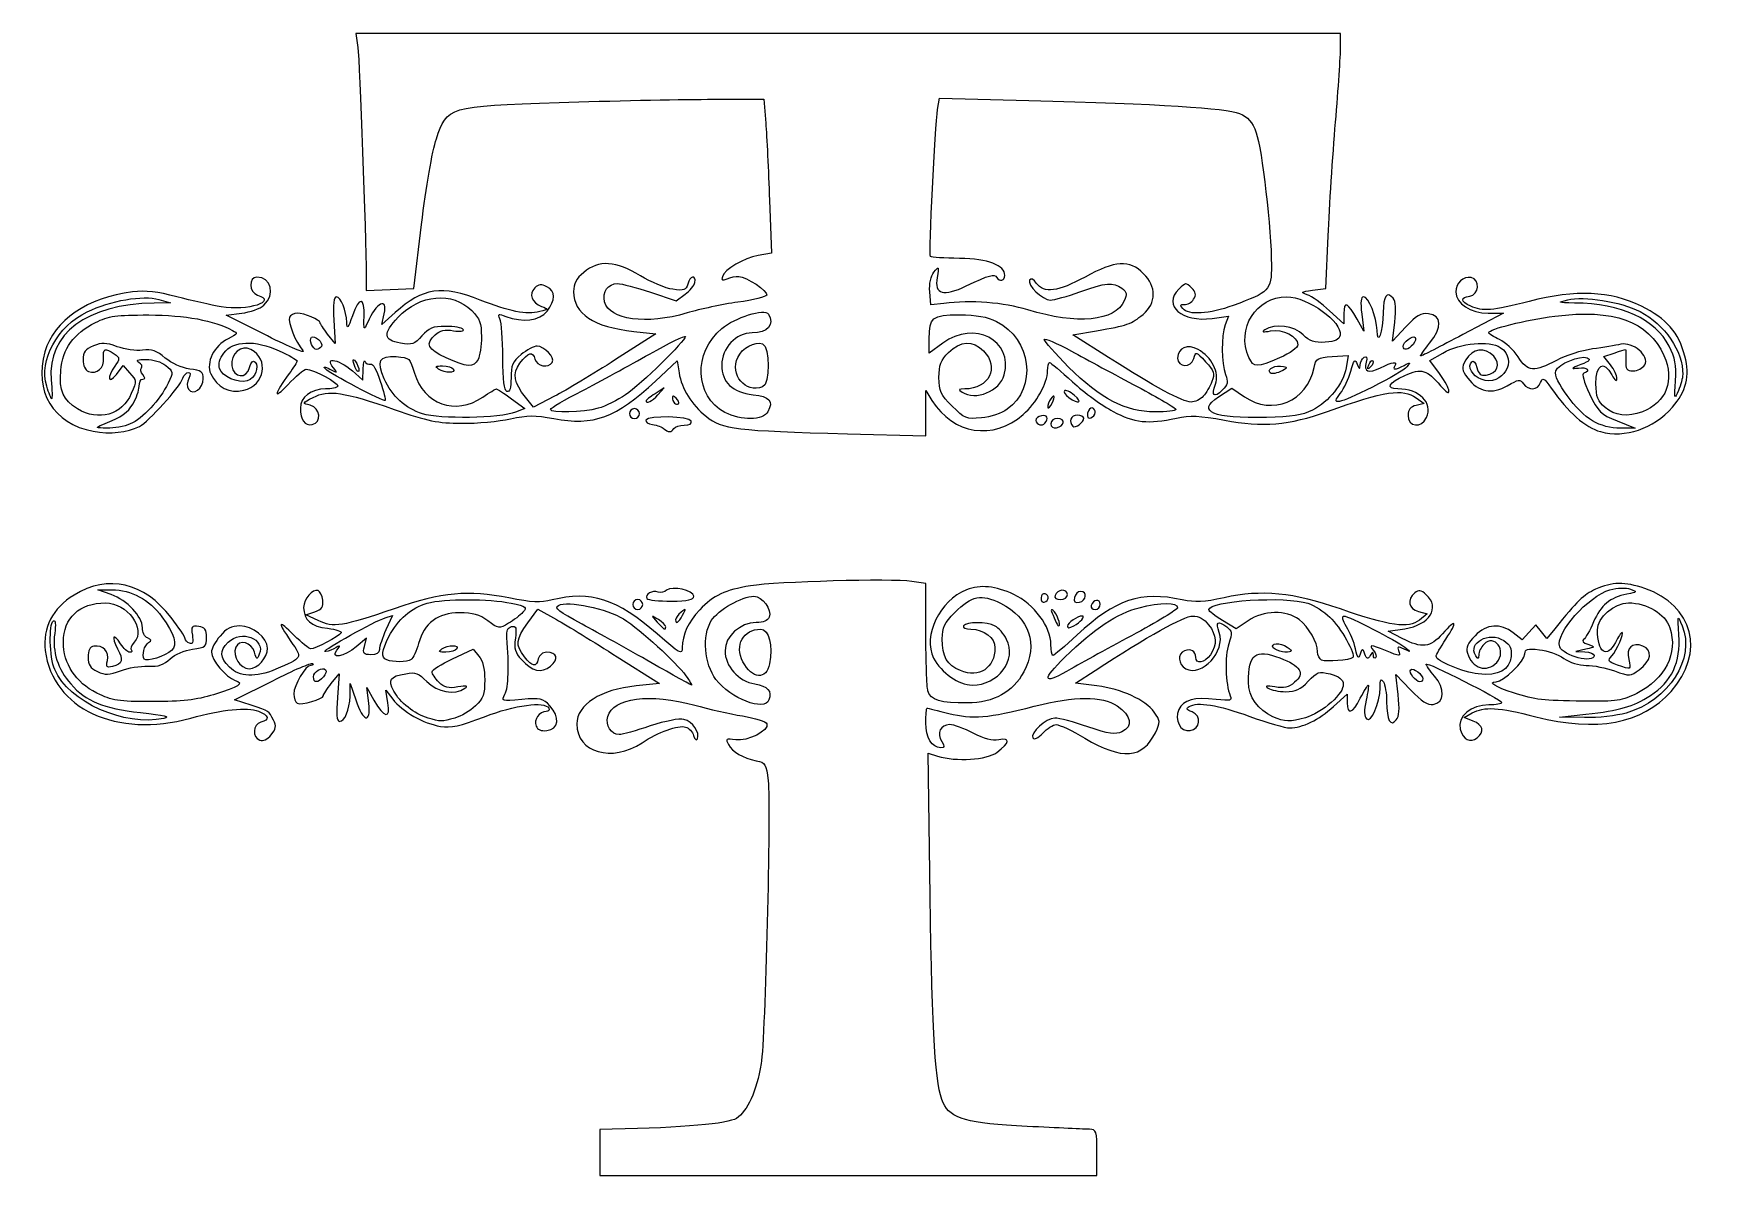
# Model space of a CAD drawing. Header units: centimetres. Extents: x -6.8 to 6.7, y -4.4 to 4.8.
import ezdxf

# ---------------------------------------------------------------- set-up
doc = ezdxf.new("R2010")
doc.units = ezdxf.units.CM
doc.header["$MEASUREMENT"] = 0
doc.layers.add('Layer 1', color=7, linetype='Continuous')

msp = doc.modelspace()

# ---------------------------------------------------------------- linework, layer by layer
at = {"layer": 'Layer 1'}
for points, knots in [([(-6.27339, 1.55803), (-6.5941, 1.6171), (-6.75419, 1.88009), (-6.66215, 2.19669), (-6.66215, 2.19669), (-6.58837, 2.45047), (-6.31889, 2.63444), (-5.95768, 2.67761), (-5.95768, 2.67761), (-5.85014, 2.69046), (-5.75788, 2.68049), (-5.60096, 2.63904), (-5.60096, 2.63904), (-5.48454, 2.60829), (-5.32428, 2.57214), (-5.24482, 2.55871), (-5.24482, 2.55871), (-5.03127, 2.52261), (-4.78882, 2.60036), (-4.95274, 2.65239), (-4.95274, 2.65239), (-5.02237, 2.67449), (-5.02686, 2.79791), (-4.95803, 2.79791), (-4.95803, 2.79791), (-4.84436, 2.79791), (-4.80875, 2.65543), (-4.90146, 2.57154), (-4.90146, 2.57154), (-4.93146, 2.54439), (-5.01183, 2.51525), (-5.08005, 2.5068), (-5.08005, 2.5068), (-5.08005, 2.5068), (-5.20409, 2.49143), (-5.20409, 2.49143), (-5.20409, 2.49143), (-5.20409, 2.49143), (-4.87336, 2.32392), (-4.87336, 2.32392), (-4.87336, 2.32392), (-4.68973, 2.23092), (-4.56278, 2.17888), (-4.58792, 2.20693), (-4.58792, 2.20693), (-4.64687, 2.27269), (-4.71106, 2.43156), (-4.69574, 2.4738), (-4.69574, 2.4738), (-4.68914, 2.49199), (-4.66148, 2.50687), (-4.63428, 2.50687), (-4.63428, 2.50687), (-4.57806, 2.50687), (-4.4501, 2.45343), (-4.4499, 2.42986), (-4.4499, 2.42986), (-4.44982, 2.42128), (-4.42258, 2.38029), (-4.38935, 2.33876), (-4.38935, 2.33876), (-4.38935, 2.33876), (-4.32893, 2.26326), (-4.32893, 2.26326), (-4.32893, 2.26326), (-4.32893, 2.26326), (-4.33955, 2.45121), (-4.33955, 2.45121), (-4.33955, 2.45121), (-4.34684, 2.58025), (-4.34074, 2.63916), (-4.32007, 2.63916), (-4.32007, 2.63916), (-4.28353, 2.63916), (-4.23912, 2.52952), (-4.23631, 2.43239), (-4.23631, 2.43239), (-4.23465, 2.37479), (-4.22589, 2.38508), (-4.19001, 2.48682), (-4.19001, 2.48682), (-4.13534, 2.64184), (-4.09168, 2.63885), (-4.09635, 2.48042), (-4.09635, 2.48042), (-4.0996, 2.37004), (-4.09768, 2.36638), (-4.06989, 2.43027), (-4.06989, 2.43027), (-3.9998, 2.59144), (-3.90456, 2.64131), (-3.93545, 2.50067), (-3.93545, 2.50067), (-3.93545, 2.50067), (-3.95425, 2.41508), (-3.95425, 2.41508), (-3.95425, 2.41508), (-3.95425, 2.41508), (-3.84554, 2.51329), (-3.84554, 2.51329), (-3.84554, 2.51329), (-3.62666, 2.71103), (-3.4664, 2.73436), (-3.16256, 2.61269), (-3.16256, 2.61269), (-2.93251, 2.52057), (-2.78924, 2.49268), (-2.68518, 2.51977), (-2.68518, 2.51977), (-2.61214, 2.53878), (-2.61195, 2.53933), (-2.67129, 2.562), (-2.67129, 2.562), (-2.75011, 2.59212), (-2.77403, 2.65962), (-2.72371, 2.70994), (-2.72371, 2.70994), (-2.69193, 2.74172), (-2.67174, 2.74387), (-2.62749, 2.72019), (-2.62749, 2.72019), (-2.5566, 2.68225), (-2.55619, 2.61283), (-2.62632, 2.52367), (-2.62632, 2.52367), (-2.68648, 2.44719), (-2.82168, 2.42968), (-2.95643, 2.48091), (-2.95643, 2.48091), (-3.01953, 2.5049), (-3.02481, 2.50272), (-3.00445, 2.46107), (-3.00445, 2.46107), (-2.99187, 2.43533), (-2.9815, 2.29618), (-2.9814, 2.15183), (-2.9814, 2.15183), (-2.98127, 1.96633), (-2.97157, 1.88618), (-2.94833, 1.87843), (-2.94833, 1.87843), (-2.92537, 1.87078), (-2.91544, 1.90337), (-2.91544, 1.98638), (-2.91544, 1.98638), (-2.91544, 2.08669), (-2.9027, 2.11601), (-2.83403, 2.17379), (-2.83403, 2.17379), (-2.78926, 2.21146), (-2.73157, 2.24229), (-2.70584, 2.24229), (-2.70584, 2.24229), (-2.64723, 2.24229), (-2.56036, 2.1494), (-2.58368, 2.11167), (-2.58368, 2.11167), (-2.61397, 2.06267), (-2.70783, 2.08012), (-2.72285, 2.13754), (-2.72285, 2.13754), (-2.74026, 2.20411), (-2.77744, 2.19387), (-2.84452, 2.10402), (-2.84452, 2.10402), (-2.90533, 2.02258), (-2.89255, 1.94685), (-2.79866, 1.83219), (-2.79866, 1.83219), (-2.79866, 1.83219), (-2.73367, 1.75281), (-2.73367, 1.75281), (-2.73367, 1.75281), (-2.73367, 1.75281), (-2.56659, 1.83896), (-2.56659, 1.83896), (-2.56659, 1.83896), (-2.47469, 1.88634), (-2.25367, 2.0189), (-2.07543, 2.13354), (-2.07543, 2.13354), (-2.07543, 2.13354), (-1.75135, 2.34197), (-1.75135, 2.34197), (-1.75135, 2.34197), (-1.75135, 2.34197), (-1.92975, 2.36108), (-1.92975, 2.36108), (-1.92975, 2.36108), (-2.2522, 2.39561), (-2.41274, 2.50164), (-2.41274, 2.68008), (-2.41274, 2.68008), (-2.41274, 2.74439), (-2.39173, 2.78444), (-2.33133, 2.83526), (-2.33133, 2.83526), (-2.21046, 2.93696), (-2.07057, 2.92872), (-1.87562, 2.80839), (-1.87562, 2.80839), (-1.79064, 2.75594), (-1.67364, 2.70665), (-1.61562, 2.69887), (-1.61562, 2.69887), (-1.52396, 2.68658), (-1.50819, 2.69214), (-1.49533, 2.74132), (-1.49533, 2.74132), (-1.47813, 2.8071), (-1.42572, 2.81917), (-1.43846, 2.75443), (-1.43846, 2.75443), (-1.44316, 2.73051), (-1.47851, 2.68744), (-1.517, 2.65873), (-1.517, 2.65873), (-1.517, 2.65873), (-1.58699, 2.60653), (-1.58699, 2.60653), (-1.58699, 2.60653), (-1.58699, 2.60653), (-1.7949, 2.67577), (-1.7949, 2.67577), (-1.7949, 2.67577), (-1.90925, 2.71385), (-2.02811, 2.74501), (-2.05902, 2.74501), (-2.05902, 2.74501), (-2.13774, 2.74501), (-2.18395, 2.67997), (-2.1634, 2.59809), (-2.1634, 2.59809), (-2.12678, 2.45219), (-1.82661, 2.41188), (-1.49984, 2.50898), (-1.49984, 2.50898), (-1.39802, 2.53923), (-1.21443, 2.57815), (-1.09186, 2.59547), (-1.09186, 2.59547), (-0.96929, 2.61278), (-0.86527, 2.63863), (-0.8607, 2.65291), (-0.8607, 2.65291), (-0.85058, 2.68456), (-1.02462, 2.80092), (-1.08562, 2.80329), (-1.08562, 2.80329), (-1.10976, 2.80423), (-1.15197, 2.79556), (-1.17942, 2.78402), (-1.17942, 2.78402), (-1.21635, 2.7685), (-1.22614, 2.77274), (-1.21707, 2.80033), (-1.21707, 2.80033), (-1.19728, 2.8605), (-1.04426, 2.95079), (-0.9291, 2.97024), (-0.9291, 2.97024), (-0.9291, 2.97024), (-0.82253, 2.98825), (-0.82253, 2.98825), (-0.82253, 2.98825), (-0.82253, 2.98825), (-0.83798, 3.41564), (-0.83798, 3.41564), (-0.83798, 3.41564), (-0.84648, 3.65071), (-0.86001, 3.92935), (-0.86805, 4.03486), (-0.86805, 4.03486), (-0.86805, 4.03486), (-0.88267, 4.22668), (-0.88267, 4.22668), (-0.88267, 4.22668), (-0.88267, 4.22668), (-1.33682, 4.22618), (-1.33682, 4.22618), (-1.33682, 4.22618), (-1.5866, 4.2259), (-2.12281, 4.21429), (-2.5284, 4.20037), (-2.5284, 4.20037), (-3.4267, 4.16953), (-3.42846, 4.16902), (-3.51556, 3.9086), (-3.51556, 3.9086), (-3.54947, 3.8072), (-3.59871, 3.52351), (-3.63497, 3.22068), (-3.63497, 3.22068), (-3.63497, 3.22068), (-3.69666, 2.70532), (-3.69666, 2.70532), (-3.69666, 2.70532), (-3.69666, 2.70532), (-3.88814, 2.69755), (-3.88814, 2.69755), (-3.88814, 2.69755), (-3.88814, 2.69755), (-4.07962, 2.68978), (-4.07962, 2.68978), (-4.07962, 2.68978), (-4.07962, 2.68978), (-4.07988, 2.81662), (-4.07988, 2.81662), (-4.07988, 2.81662), (-4.08049, 3.11557), (-4.13269, 4.54073), (-4.14679, 4.6434), (-4.14679, 4.6434), (-4.14679, 4.6434), (-4.16223, 4.75585), (-4.16223, 4.75585), (-4.16223, 4.75585), (-4.16223, 4.75585), (-0.20509, 4.75585), (-0.20509, 4.75585), (-0.20509, 4.75585), (-0.20509, 4.75585), (3.75205, 4.75585), (3.75205, 4.75585), (3.75205, 4.75585), (3.75205, 4.75585), (3.75213, 4.6434), (3.75213, 4.6434), (3.75213, 4.6434), (3.75216, 4.58155), (3.73389, 4.31069), (3.7115, 4.04147), (3.7115, 4.04147), (3.68912, 3.77226), (3.6623, 3.36149), (3.6519, 3.12866), (3.6519, 3.12866), (3.6519, 3.12866), (3.63299, 2.70533), (3.63299, 2.70533), (3.63299, 2.70533), (3.63299, 2.70533), (3.52716, 2.69128), (3.52716, 2.69128), (3.52716, 2.69128), (3.43155, 2.67859), (3.42745, 2.6751), (3.48471, 2.6552), (3.48471, 2.6552), (3.51957, 2.64308), (3.59994, 2.58538), (3.6633, 2.52697), (3.6633, 2.52697), (3.6633, 2.52697), (3.77851, 2.42077), (3.77851, 2.42077), (3.77851, 2.42077), (3.77851, 2.42077), (3.77851, 2.50508), (3.77851, 2.50508), (3.77851, 2.50508), (3.77851, 2.60694), (3.81224, 2.59234), (3.88529, 2.45887), (3.88529, 2.45887), (3.88529, 2.45887), (3.93866, 2.36137), (3.93866, 2.36137), (3.93866, 2.36137), (3.93866, 2.36137), (3.92225, 2.50028), (3.92225, 2.50028), (3.92225, 2.50028), (3.91087, 2.59652), (3.91514, 2.63919), (3.93612, 2.63919), (3.93612, 2.63919), (3.97701, 2.63919), (4.04265, 2.47612), (4.04495, 2.36884), (4.04495, 2.36884), (4.04789, 2.23151), (4.09186, 2.35942), (4.09415, 2.51195), (4.09415, 2.51195), (4.09616, 2.64634), (4.12462, 2.68713), (4.17447, 2.62707), (4.17447, 2.62707), (4.196, 2.60112), (4.20013, 2.54037), (4.18747, 2.43554), (4.18747, 2.43554), (4.18747, 2.43554), (4.16894, 2.28201), (4.16894, 2.28201), (4.16894, 2.28201), (4.16894, 2.28201), (4.27576, 2.39643), (4.27576, 2.39643), (4.27576, 2.39643), (4.36113, 2.48788), (4.39764, 2.50913), (4.45758, 2.50226), (4.45758, 2.50226), (4.56741, 2.48968), (4.57133, 2.39534), (4.46739, 2.26601), (4.46739, 2.26601), (4.42184, 2.20932), (4.3899, 2.16295), (4.39642, 2.16295), (4.39642, 2.16295), (4.40294, 2.16295), (4.55531, 2.24012), (4.73501, 2.33445), (4.73501, 2.33445), (4.73501, 2.33445), (5.06174, 2.50595), (5.06174, 2.50595), (5.06174, 2.50595), (5.06174, 2.50595), (4.93963, 2.50643), (4.93963, 2.50643), (4.93963, 2.50643), (4.7957, 2.50699), (4.67809, 2.58395), (4.67809, 2.67757), (4.67809, 2.67757), (4.67809, 2.75091), (4.73711, 2.80575), (4.8025, 2.79316), (4.8025, 2.79316), (4.87613, 2.77898), (4.86617, 2.65472), (4.79054, 2.64398), (4.79054, 2.64398), (4.7121, 2.63284), (4.71513, 2.60202), (4.7984, 2.56408), (4.7984, 2.56408), (4.89611, 2.51956), (4.96775, 2.52535), (5.26861, 2.60206), (5.26861, 2.60206), (5.64453, 2.69791), (5.92052, 2.68609), (6.1696, 2.56347), (6.1696, 2.56347), (6.37179, 2.46393), (6.47063, 2.35069), (6.5194, 2.16268), (6.5194, 2.16268), (6.56151, 2.00033), (6.53202, 1.87953), (6.41879, 1.75057), (6.41879, 1.75057), (6.26704, 1.57774), (6.04035, 1.50107), (5.84031, 1.55494), (5.84031, 1.55494), (5.72089, 1.5871), (5.57936, 1.71236), (5.44538, 1.90448), (5.44538, 1.90448), (5.38658, 1.98879), (5.37712, 1.99372), (5.36024, 1.94885), (5.36024, 1.94885), (5.33717, 1.88753), (5.26401, 1.88301), (5.22211, 1.94031), (5.22211, 1.94031), (5.19453, 1.97803), (5.18146, 1.97636), (5.09213, 1.92365), (5.09213, 1.92365), (4.97045, 1.85186), (4.85744, 1.87393), (4.77393, 1.98579), (4.77393, 1.98579), (4.72312, 2.05384), (4.72196, 2.06508), (4.75884, 2.13109), (4.75884, 2.13109), (4.81026, 2.22311), (4.9146, 2.23783), (4.98263, 2.16265), (4.98263, 2.16265), (5.042, 2.09705), (5.01218, 2.02268), (4.92106, 2.00909), (4.92106, 2.00909), (4.87939, 2.00288), (4.86071, 2.01852), (4.84765, 2.07056), (4.84765, 2.07056), (4.83718, 2.11227), (4.82048, 2.13071), (4.80616, 2.11639), (4.80616, 2.11639), (4.76906, 2.07929), (4.81051, 2.00284), (4.88258, 1.97544), (4.88258, 1.97544), (5.05219, 1.91095), (5.18549, 2.13311), (5.03597, 2.23108), (5.03597, 2.23108), (4.94575, 2.29019), (4.71874, 2.26856), (4.57366, 2.18701), (4.57366, 2.18701), (4.57366, 2.18701), (4.46827, 2.12778), (4.46827, 2.12778), (4.46827, 2.12778), (4.46827, 2.12778), (4.54673, 2.02109), (4.54673, 2.02109), (4.54673, 2.02109), (4.64346, 1.88956), (4.6511, 1.81059), (4.55619, 1.92339), (4.55619, 1.92339), (4.44585, 2.05452), (4.40337, 2.0668), (4.26769, 2.00679), (4.26769, 2.00679), (4.13772, 1.9493), (4.1122, 1.89837), (4.21337, 1.89837), (4.21337, 1.89837), (4.38532, 1.89837), (4.49643, 1.78679), (4.44245, 1.66832), (4.44245, 1.66832), (4.4021, 1.57976), (4.29446, 1.59226), (4.29446, 1.68551), (4.29446, 1.68551), (4.29446, 1.73279), (4.31225, 1.75466), (4.35985, 1.7659), (4.35985, 1.7659), (4.35985, 1.7659), (4.42524, 1.78134), (4.42524, 1.78134), (4.42524, 1.78134), (4.42524, 1.78134), (4.36058, 1.82663), (4.36058, 1.82663), (4.36058, 1.82663), (4.25006, 1.90404), (4.11043, 1.88257), (3.64624, 1.71681), (3.64624, 1.71681), (3.33738, 1.60652), (3.12651, 1.58865), (2.8183, 1.64667), (2.8183, 1.64667), (2.61611, 1.68473), (2.54602, 1.68779), (2.43272, 1.66349), (2.43272, 1.66349), (2.20376, 1.61439), (2.09415, 1.62592), (1.92306, 1.71711), (1.92306, 1.71711), (1.83709, 1.76293), (1.69072, 1.87009), (1.5978, 1.95524), (1.5978, 1.95524), (1.50488, 2.04039), (1.42174, 2.11005), (1.41306, 2.11005), (1.41306, 2.11005), (1.40438, 2.11005), (1.39727, 2.07981), (1.39727, 2.04285), (1.39727, 2.04285), (1.39727, 1.94505), (1.3085, 1.78656), (1.20074, 1.69194), (1.20074, 1.69194), (0.96188, 1.48221), (0.63747, 1.5326), (0.46781, 1.80578), (0.46781, 1.80578), (0.46781, 1.80578), (0.41851, 1.88516), (0.41851, 1.88516), (0.41851, 1.88516), (0.41851, 1.88516), (0.4184, 1.70353), (0.4184, 1.70353), (0.4184, 1.70353), (0.4184, 1.70353), (0.41829, 1.5219), (0.41829, 1.5219), (0.41829, 1.5219), (0.41829, 1.5219), (-0.2101, 1.53815), (-0.2101, 1.53815), (-0.2101, 1.53815), (-1.10694, 1.56135), (-1.22027, 1.57514), (-1.34539, 1.67629), (-1.34539, 1.67629), (-1.46638, 1.77411), (-1.54359, 1.8979), (-1.56472, 2.02794), (-1.56472, 2.02794), (-1.56472, 2.02794), (-1.58014, 2.12283), (-1.58014, 2.12283), (-1.58014, 2.12283), (-1.58014, 2.12283), (-1.75328, 1.96176), (-1.75328, 1.96176), (-1.75328, 1.96176), (-2.0722, 1.66507), (-2.25012, 1.59962), (-2.57241, 1.66043), (-2.57241, 1.66043), (-2.72362, 1.68896), (-2.78118, 1.68849), (-2.92051, 1.65759), (-2.92051, 1.65759), (-3.01232, 1.63723), (-3.18865, 1.62114), (-3.31234, 1.62184), (-3.31234, 1.62184), (-3.50623, 1.62294), (-3.58114, 1.6384), (-3.85565, 1.73401), (-3.85565, 1.73401), (-4.26001, 1.87485), (-4.38511, 1.89341), (-4.50513, 1.8304), (-4.50513, 1.8304), (-4.59526, 1.78308), (-4.59534, 1.78285), (-4.52943, 1.76669), (-4.52943, 1.76669), (-4.44699, 1.74648), (-4.43434, 1.62687), (-4.51303, 1.61171), (-4.51303, 1.61171), (-4.5731, 1.60014), (-4.60785, 1.64862), (-4.6084, 1.74474), (-4.6084, 1.74474), (-4.6089, 1.83289), (-4.52264, 1.89838), (-4.40604, 1.89838), (-4.40604, 1.89838), (-4.3592, 1.89838), (-4.31482, 1.9082), (-4.3074, 1.9202), (-4.3074, 1.9202), (-4.29361, 1.94251), (-4.50619, 2.05713), (-4.56136, 2.05713), (-4.56136, 2.05713), (-4.57814, 2.05713), (-4.645, 2.00058), (-4.70994, 1.93145), (-4.70994, 1.93145), (-4.82978, 1.80388), (-4.82316, 1.85462), (-4.69809, 2.02229), (-4.69809, 2.02229), (-4.66354, 2.06861), (-4.63526, 2.11392), (-4.63526, 2.12297), (-4.63526, 2.12297), (-4.63526, 2.13202), (-4.7003, 2.16921), (-4.7798, 2.2056), (-4.7798, 2.2056), (-4.97314, 2.29411), (-5.14945, 2.28633), (-5.22409, 2.18598), (-5.22409, 2.18598), (-5.25649, 2.14242), (-5.26952, 2.09648), (-5.25895, 2.06315), (-5.25895, 2.06315), (-5.23832, 1.99816), (-5.10853, 1.94028), (-5.03545, 1.96347), (-5.03545, 1.96347), (-4.97383, 1.98303), (-4.93529, 2.07669), (-4.97325, 2.11464), (-4.97325, 2.11464), (-4.98992, 2.13131), (-5.00515, 2.11579), (-5.0165, 2.07057), (-5.0165, 2.07057), (-5.04037, 1.97546), (-5.14758, 1.98628), (-5.15908, 2.08496), (-5.15908, 2.08496), (-5.17031, 2.18139), (-5.08258, 2.25702), (-5.00663, 2.21637), (-5.00663, 2.21637), (-4.85791, 2.13678), (-4.89386, 1.9296), (-5.06368, 1.88753), (-5.06368, 1.88753), (-5.17686, 1.85949), (-5.27926, 1.91045), (-5.32896, 2.01953), (-5.32896, 2.01953), (-5.37008, 2.10979), (-5.30257, 2.24653), (-5.18995, 2.30107), (-5.18995, 2.30107), (-5.11194, 2.33885), (-5.1088, 2.34484), (-5.15427, 2.36914), (-5.15427, 2.36914), (-5.30371, 2.44904), (-5.53458, 2.49146), (-5.82588, 2.49254), (-5.82588, 2.49254), (-6.09325, 2.49353), (-6.14548, 2.48612), (-6.25655, 2.43143), (-6.25655, 2.43143), (-6.43036, 2.34584), (-6.52001, 2.22148), (-6.53459, 2.04576), (-6.53459, 2.04576), (-6.54819, 1.88177), (-6.51649, 1.80952), (-6.39967, 1.73829), (-6.39967, 1.73829), (-6.23048, 1.63513), (-6.04045, 1.68934), (-5.96862, 1.86128), (-5.96862, 1.86128), (-5.92299, 1.9705), (-5.92202, 1.95844), (-5.98197, 2.02756), (-5.98197, 2.02756), (-5.98197, 2.02756), (-6.03221, 2.08549), (-6.03221, 2.08549), (-6.03221, 2.08549), (-6.03221, 2.08549), (-6.0878, 2.01481), (-6.0878, 2.01481), (-6.0878, 2.01481), (-6.15385, 1.93084), (-6.16409, 1.98933), (-6.09949, 2.08156), (-6.09949, 2.08156), (-6.05822, 2.14048), (-6.05853, 2.1464), (-6.10455, 2.18005), (-6.10455, 2.18005), (-6.17673, 2.23283), (-6.19923, 2.22411), (-6.1907, 2.14667), (-6.1907, 2.14667), (-6.1821, 2.06853), (-6.24445, 2.013), (-6.31178, 2.03884), (-6.31178, 2.03884), (-6.33813, 2.04895), (-6.35506, 2.08557), (-6.35506, 2.13244), (-6.35506, 2.13244), (-6.35506, 2.1937), (-6.33819, 2.21642), (-6.2725, 2.24363), (-6.2725, 2.24363), (-6.20329, 2.2723), (-6.17227, 2.27135), (-6.08068, 2.23776), (-6.08068, 2.23776), (-6.02058, 2.21573), (-5.92893, 2.20283), (-5.877, 2.20911), (-5.877, 2.20911), (-5.80222, 2.21815), (-5.76435, 2.20518), (-5.6949, 2.14674), (-5.6949, 2.14674), (-5.64316, 2.1032), (-5.56256, 2.067), (-5.49827, 2.05842), (-5.49827, 2.05842), (-5.40508, 2.04598), (-5.38933, 2.03473), (-5.38933, 1.98062), (-5.38933, 1.98062), (-5.38933, 1.90019), (-5.47253, 1.84117), (-5.5073, 1.89694), (-5.5073, 1.89694), (-5.52168, 1.91999), (-5.52101, 1.95417), (-5.50562, 1.98293), (-5.50562, 1.98293), (-5.48842, 2.01506), (-5.4893, 2.03066), (-5.5083, 2.03066), (-5.5083, 2.03066), (-5.52382, 2.03066), (-5.54411, 2.00982), (-5.55339, 1.98436), (-5.55339, 1.98436), (-5.58111, 1.9083), (-5.82795, 1.63401), (-5.90233, 1.59661), (-5.90233, 1.59661), (-6.0003, 1.54736), (-6.13773, 1.53309), (-6.27342, 1.55808), (-6.27342, 1.55808), (-6.27342, 1.55808), (-6.27339, 1.55803), (-6.27339, 1.55803)], [0, 0, 0, 0, 0.00480769, 0.00480769, 0.00480769, 0.00480769, 0.00961538, 0.00961538, 0.00961538, 0.00961538, 0.01442308, 0.01442308, 0.01442308, 0.01442308, 0.01923077, 0.01923077, 0.01923077, 0.01923077, 0.02403846, 0.02403846, 0.02403846, 0.02403846, 0.02884615, 0.02884615, 0.02884615, 0.02884615, 0.03365385, 0.03365385, 0.03365385, 0.03365385, 0.03846154, 0.03846154, 0.03846154, 0.03846154, 0.04326923, 0.04326923, 0.04326923, 0.04326923, 0.04807692, 0.04807692, 0.04807692, 0.04807692, 0.05288462, 0.05288462, 0.05288462, 0.05288462, 0.05769231, 0.05769231, 0.05769231, 0.05769231, 0.0625, 0.0625, 0.0625, 0.0625, 0.06730769, 0.06730769, 0.06730769, 0.06730769, 0.07211538, 0.07211538, 0.07211538, 0.07211538, 0.07692308, 0.07692308, 0.07692308, 0.07692308, 0.08173077, 0.08173077, 0.08173077, 0.08173077, 0.08653846, 0.08653846, 0.08653846, 0.08653846, 0.09134615, 0.09134615, 0.09134615, 0.09134615, 0.09615385, 0.09615385, 0.09615385, 0.09615385, 0.10096154, 0.10096154, 0.10096154, 0.10096154, 0.10576923, 0.10576923, 0.10576923, 0.10576923, 0.11057692, 0.11057692, 0.11057692, 0.11057692, 0.11538462, 0.11538462, 0.11538462, 0.11538462, 0.12019231, 0.12019231, 0.12019231, 0.12019231, 0.125, 0.125, 0.125, 0.125, 0.12980769, 0.12980769, 0.12980769, 0.12980769, 0.13461538, 0.13461538, 0.13461538, 0.13461538, 0.13942308, 0.13942308, 0.13942308, 0.13942308, 0.14423077, 0.14423077, 0.14423077, 0.14423077, 0.14903846, 0.14903846, 0.14903846, 0.14903846, 0.15384615, 0.15384615, 0.15384615, 0.15384615, 0.15865385, 0.15865385, 0.15865385, 0.15865385, 0.16346154, 0.16346154, 0.16346154, 0.16346154, 0.16826923, 0.16826923, 0.16826923, 0.16826923, 0.17307692, 0.17307692, 0.17307692, 0.17307692, 0.17788462, 0.17788462, 0.17788462, 0.17788462, 0.18269231, 0.18269231, 0.18269231, 0.18269231, 0.1875, 0.1875, 0.1875, 0.1875, 0.19230769, 0.19230769, 0.19230769, 0.19230769, 0.19711538, 0.19711538, 0.19711538, 0.19711538, 0.20192308, 0.20192308, 0.20192308, 0.20192308, 0.20673077, 0.20673077, 0.20673077, 0.20673077, 0.21153846, 0.21153846, 0.21153846, 0.21153846, 0.21634615, 0.21634615, 0.21634615, 0.21634615, 0.22115385, 0.22115385, 0.22115385, 0.22115385, 0.22596154, 0.22596154, 0.22596154, 0.22596154, 0.23076923, 0.23076923, 0.23076923, 0.23076923, 0.23557692, 0.23557692, 0.23557692, 0.23557692, 0.24038462, 0.24038462, 0.24038462, 0.24038462, 0.24519231, 0.24519231, 0.24519231, 0.24519231, 0.25, 0.25, 0.25, 0.25, 0.25480769, 0.25480769, 0.25480769, 0.25480769, 0.25961538, 0.25961538, 0.25961538, 0.25961538, 0.26442308, 0.26442308, 0.26442308, 0.26442308, 0.26923077, 0.26923077, 0.26923077, 0.26923077, 0.27403846, 0.27403846, 0.27403846, 0.27403846, 0.27884615, 0.27884615, 0.27884615, 0.27884615, 0.28365385, 0.28365385, 0.28365385, 0.28365385, 0.28846154, 0.28846154, 0.28846154, 0.28846154, 0.29326923, 0.29326923, 0.29326923, 0.29326923, 0.29807692, 0.29807692, 0.29807692, 0.29807692, 0.30288462, 0.30288462, 0.30288462, 0.30288462, 0.30769231, 0.30769231, 0.30769231, 0.30769231, 0.3125, 0.3125, 0.3125, 0.3125, 0.31730769, 0.31730769, 0.31730769, 0.31730769, 0.32211538, 0.32211538, 0.32211538, 0.32211538, 0.32692308, 0.32692308, 0.32692308, 0.32692308, 0.33173077, 0.33173077, 0.33173077, 0.33173077, 0.33653846, 0.33653846, 0.33653846, 0.33653846, 0.34134615, 0.34134615, 0.34134615, 0.34134615, 0.34615385, 0.34615385, 0.34615385, 0.34615385, 0.35096154, 0.35096154, 0.35096154, 0.35096154, 0.35576923, 0.35576923, 0.35576923, 0.35576923, 0.36057692, 0.36057692, 0.36057692, 0.36057692, 0.36538462, 0.36538462, 0.36538462, 0.36538462, 0.37019231, 0.37019231, 0.37019231, 0.37019231, 0.375, 0.375, 0.375, 0.375, 0.37980769, 0.37980769, 0.37980769, 0.37980769, 0.38461538, 0.38461538, 0.38461538, 0.38461538, 0.38942308, 0.38942308, 0.38942308, 0.38942308, 0.39423077, 0.39423077, 0.39423077, 0.39423077, 0.39903846, 0.39903846, 0.39903846, 0.39903846, 0.40384615, 0.40384615, 0.40384615, 0.40384615, 0.40865385, 0.40865385, 0.40865385, 0.40865385, 0.41346154, 0.41346154, 0.41346154, 0.41346154, 0.41826923, 0.41826923, 0.41826923, 0.41826923, 0.42307692, 0.42307692, 0.42307692, 0.42307692, 0.42788462, 0.42788462, 0.42788462, 0.42788462, 0.43269231, 0.43269231, 0.43269231, 0.43269231, 0.4375, 0.4375, 0.4375, 0.4375, 0.44230769, 0.44230769, 0.44230769, 0.44230769, 0.44711538, 0.44711538, 0.44711538, 0.44711538, 0.45192308, 0.45192308, 0.45192308, 0.45192308, 0.45673077, 0.45673077, 0.45673077, 0.45673077, 0.46153846, 0.46153846, 0.46153846, 0.46153846, 0.46634615, 0.46634615, 0.46634615, 0.46634615, 0.47115385, 0.47115385, 0.47115385, 0.47115385, 0.47596154, 0.47596154, 0.47596154, 0.47596154, 0.48076923, 0.48076923, 0.48076923, 0.48076923, 0.48557692, 0.48557692, 0.48557692, 0.48557692, 0.49038462, 0.49038462, 0.49038462, 0.49038462, 0.49519231, 0.49519231, 0.49519231, 0.49519231, 0.5, 0.5, 0.5, 0.5, 0.50480769, 0.50480769, 0.50480769, 0.50480769, 0.50961538, 0.50961538, 0.50961538, 0.50961538, 0.51442308, 0.51442308, 0.51442308, 0.51442308, 0.51923077, 0.51923077, 0.51923077, 0.51923077, 0.52403846, 0.52403846, 0.52403846, 0.52403846, 0.52884615, 0.52884615, 0.52884615, 0.52884615, 0.53365385, 0.53365385, 0.53365385, 0.53365385, 0.53846154, 0.53846154, 0.53846154, 0.53846154, 0.54326923, 0.54326923, 0.54326923, 0.54326923, 0.54807692, 0.54807692, 0.54807692, 0.54807692, 0.55288462, 0.55288462, 0.55288462, 0.55288462, 0.55769231, 0.55769231, 0.55769231, 0.55769231, 0.5625, 0.5625, 0.5625, 0.5625, 0.56730769, 0.56730769, 0.56730769, 0.56730769, 0.57211538, 0.57211538, 0.57211538, 0.57211538, 0.57692308, 0.57692308, 0.57692308, 0.57692308, 0.58173077, 0.58173077, 0.58173077, 0.58173077, 0.58653846, 0.58653846, 0.58653846, 0.58653846, 0.59134615, 0.59134615, 0.59134615, 0.59134615, 0.59615385, 0.59615385, 0.59615385, 0.59615385, 0.60096154, 0.60096154, 0.60096154, 0.60096154, 0.60576923, 0.60576923, 0.60576923, 0.60576923, 0.61057692, 0.61057692, 0.61057692, 0.61057692, 0.61538462, 0.61538462, 0.61538462, 0.61538462, 0.62019231, 0.62019231, 0.62019231, 0.62019231, 0.625, 0.625, 0.625, 0.625, 0.62980769, 0.62980769, 0.62980769, 0.62980769, 0.63461538, 0.63461538, 0.63461538, 0.63461538, 0.63942308, 0.63942308, 0.63942308, 0.63942308, 0.64423077, 0.64423077, 0.64423077, 0.64423077, 0.64903846, 0.64903846, 0.64903846, 0.64903846, 0.65384615, 0.65384615, 0.65384615, 0.65384615, 0.65865385, 0.65865385, 0.65865385, 0.65865385, 0.66346154, 0.66346154, 0.66346154, 0.66346154, 0.66826923, 0.66826923, 0.66826923, 0.66826923, 0.67307692, 0.67307692, 0.67307692, 0.67307692, 0.67788462, 0.67788462, 0.67788462, 0.67788462, 0.68269231, 0.68269231, 0.68269231, 0.68269231, 0.6875, 0.6875, 0.6875, 0.6875, 0.69230769, 0.69230769, 0.69230769, 0.69230769, 0.69711538, 0.69711538, 0.69711538, 0.69711538, 0.70192308, 0.70192308, 0.70192308, 0.70192308, 0.70673077, 0.70673077, 0.70673077, 0.70673077, 0.71153846, 0.71153846, 0.71153846, 0.71153846, 0.71634615, 0.71634615, 0.71634615, 0.71634615, 0.72115385, 0.72115385, 0.72115385, 0.72115385, 0.72596154, 0.72596154, 0.72596154, 0.72596154, 0.73076923, 0.73076923, 0.73076923, 0.73076923, 0.73557692, 0.73557692, 0.73557692, 0.73557692, 0.74038462, 0.74038462, 0.74038462, 0.74038462, 0.74519231, 0.74519231, 0.74519231, 0.74519231, 0.75, 0.75, 0.75, 0.75, 0.75480769, 0.75480769, 0.75480769, 0.75480769, 0.75961538, 0.75961538, 0.75961538, 0.75961538, 0.76442308, 0.76442308, 0.76442308, 0.76442308, 0.76923077, 0.76923077, 0.76923077, 0.76923077, 0.77403846, 0.77403846, 0.77403846, 0.77403846, 0.77884615, 0.77884615, 0.77884615, 0.77884615, 0.78365385, 0.78365385, 0.78365385, 0.78365385, 0.78846154, 0.78846154, 0.78846154, 0.78846154, 0.79326923, 0.79326923, 0.79326923, 0.79326923, 0.79807692, 0.79807692, 0.79807692, 0.79807692, 0.80288462, 0.80288462, 0.80288462, 0.80288462, 0.80769231, 0.80769231, 0.80769231, 0.80769231, 0.8125, 0.8125, 0.8125, 0.8125, 0.81730769, 0.81730769, 0.81730769, 0.81730769, 0.82211538, 0.82211538, 0.82211538, 0.82211538, 0.82692308, 0.82692308, 0.82692308, 0.82692308, 0.83173077, 0.83173077, 0.83173077, 0.83173077, 0.83653846, 0.83653846, 0.83653846, 0.83653846, 0.84134615, 0.84134615, 0.84134615, 0.84134615, 0.84615385, 0.84615385, 0.84615385, 0.84615385, 0.85096154, 0.85096154, 0.85096154, 0.85096154, 0.85576923, 0.85576923, 0.85576923, 0.85576923, 0.86057692, 0.86057692, 0.86057692, 0.86057692, 0.86538462, 0.86538462, 0.86538462, 0.86538462, 0.87019231, 0.87019231, 0.87019231, 0.87019231, 0.875, 0.875, 0.875, 0.875, 0.87980769, 0.87980769, 0.87980769, 0.87980769, 0.88461538, 0.88461538, 0.88461538, 0.88461538, 0.88942308, 0.88942308, 0.88942308, 0.88942308, 0.89423077, 0.89423077, 0.89423077, 0.89423077, 0.89903846, 0.89903846, 0.89903846, 0.89903846, 0.90384615, 0.90384615, 0.90384615, 0.90384615, 0.90865385, 0.90865385, 0.90865385, 0.90865385, 0.91346154, 0.91346154, 0.91346154, 0.91346154, 0.91826923, 0.91826923, 0.91826923, 0.91826923, 0.92307692, 0.92307692, 0.92307692, 0.92307692, 0.92788462, 0.92788462, 0.92788462, 0.92788462, 0.93269231, 0.93269231, 0.93269231, 0.93269231, 0.9375, 0.9375, 0.9375, 0.9375, 0.94230769, 0.94230769, 0.94230769, 0.94230769, 0.94711538, 0.94711538, 0.94711538, 0.94711538, 0.95192308, 0.95192308, 0.95192308, 0.95192308, 0.95673077, 0.95673077, 0.95673077, 0.95673077, 0.96153846, 0.96153846, 0.96153846, 0.96153846, 0.96634615, 0.96634615, 0.96634615, 0.96634615, 0.97115385, 0.97115385, 0.97115385, 0.97115385, 0.97596154, 0.97596154, 0.97596154, 0.97596154, 0.98076923, 0.98076923, 0.98076923, 0.98076923, 0.98557692, 0.98557692, 0.98557692, 0.98557692, 0.99038462, 0.99038462, 0.99038462, 0.99038462, 1, 1, 1, 1]), ([(2.64809, 1.83884), (2.67116, 1.86433), (2.70251, 1.91801), (2.71777, 1.95812), (2.71777, 1.95812), (2.7421, 2.02211), (2.73587, 2.04158), (2.66703, 2.11682), (2.66703, 2.11682), (2.5891, 2.202), (2.58845, 2.20217), (2.57155, 2.14167), (2.57155, 2.14167), (2.55027, 2.06549), (2.44237, 2.06977), (2.44237, 2.14679), (2.44237, 2.14679), (2.44237, 2.22863), (2.52311, 2.26242), (2.60664, 2.21555), (2.60664, 2.21555), (2.71673, 2.15377), (2.78048, 2.02701), (2.74647, 1.93754), (2.74647, 1.93754), (2.7104, 1.84266), (2.73431, 1.8213), (2.80144, 1.88844), (2.80144, 1.88844), (2.84585, 1.93285), (2.85015, 1.95391), (2.82716, 2.01437), (2.82716, 2.01437), (2.79227, 2.10613), (2.79147, 2.3234), (2.82569, 2.4134), (2.82569, 2.4134), (2.82569, 2.4134), (2.85182, 2.48214), (2.85182, 2.48214), (2.85182, 2.48214), (2.85182, 2.48214), (2.72022, 2.46468), (2.72022, 2.46468), (2.72022, 2.46468), (2.47609, 2.43229), (2.32062, 2.56885), (2.45202, 2.70025), (2.45202, 2.70025), (2.50546, 2.75369), (2.51062, 2.75421), (2.55426, 2.71058), (2.55426, 2.71058), (2.59029, 2.67455), (2.59381, 2.65472), (2.57055, 2.61882), (2.57055, 2.61882), (2.55423, 2.59363), (2.52127, 2.57474), (2.49731, 2.57684), (2.49731, 2.57684), (2.46294, 2.57986), (2.46021, 2.57287), (2.48437, 2.54377), (2.48437, 2.54377), (2.53016, 2.4886), (2.69641, 2.49911), (2.89013, 2.56943), (2.89013, 2.56943), (3.18028, 2.67475), (3.19643, 2.69175), (3.19643, 2.89188), (3.19643, 2.89188), (3.19643, 3.17047), (3.12031, 3.83348), (3.074, 3.95816), (3.074, 3.95816), (3.04125, 4.04635), (3.00964, 4.08233), (2.93897, 4.11186), (2.93897, 4.11186), (2.8313, 4.15685), (2.29854, 4.18982), (1.2471, 4.21657), (1.2471, 4.21657), (1.2471, 4.21657), (0.52808, 4.23486), (0.52808, 4.23486), (0.52808, 4.23486), (0.52808, 4.23486), (0.51355, 4.14477), (0.51355, 4.14477), (0.51355, 4.14477), (0.4924, 4.01368), (0.44215, 2.97692), (0.45626, 2.96281), (0.45626, 2.96281), (0.46283, 2.95624), (0.56765, 2.94919), (0.68919, 2.94715), (0.68919, 2.94715), (0.91976, 2.94328), (1.05331, 2.89317), (1.05331, 2.81054), (1.05331, 2.81054), (1.05331, 2.76671), (1.01185, 2.75798), (0.98788, 2.79677), (0.98788, 2.79677), (0.96975, 2.8261), (0.93221, 2.81522), (0.74407, 2.72607), (0.74407, 2.72607), (0.55883, 2.6383), (0.48636, 2.65921), (0.50906, 2.79388), (0.50906, 2.79388), (0.52449, 2.8854), (0.52315, 2.88772), (0.48389, 2.83762), (0.48389, 2.83762), (0.45793, 2.80448), (0.44534, 2.74515), (0.45022, 2.67887), (0.45022, 2.67887), (0.45022, 2.67887), (0.45801, 2.57304), (0.45801, 2.57304), (0.45801, 2.57304), (0.45801, 2.57304), (0.56384, 2.58627), (0.56384, 2.58627), (0.56384, 2.58627), (0.782, 2.61354), (1.04248, 2.59321), (1.23853, 2.53362), (1.23853, 2.53362), (1.63554, 2.41294), (1.93863, 2.44146), (2.01387, 2.60658), (2.01387, 2.60658), (2.0386, 2.66086), (2.03522, 2.67743), (1.99311, 2.70822), (1.99311, 2.70822), (1.92288, 2.75957), (1.86712, 2.7547), (1.65688, 2.67886), (1.65688, 2.67886), (1.55603, 2.64248), (1.44986, 2.61271), (1.42097, 2.61271), (1.42097, 2.61271), (1.35648, 2.61271), (1.22912, 2.7348), (1.25311, 2.77363), (1.25311, 2.77363), (1.26389, 2.79108), (1.28516, 2.78092), (1.30895, 2.74695), (1.30895, 2.74695), (1.36714, 2.66388), (1.48148, 2.67884), (1.69845, 2.79792), (1.69845, 2.79792), (1.94022, 2.93061), (2.05541, 2.93762), (2.16662, 2.82641), (2.16662, 2.82641), (2.2742, 2.71883), (2.27345, 2.58931), (2.16473, 2.49783), (2.16473, 2.49783), (2.07077, 2.41877), (2.03852, 2.40742), (1.78927, 2.36569), (1.78927, 2.36569), (1.78927, 2.36569), (1.59892, 2.33382), (1.59892, 2.33382), (1.59892, 2.33382), (1.59892, 2.33382), (1.88781, 2.14965), (1.88781, 2.14965), (1.88781, 2.14965), (2.25763, 1.9139), (2.4808, 1.79387), (2.55074, 1.79311), (2.55074, 1.79311), (2.58123, 1.79278), (2.62505, 1.81337), (2.64812, 1.83886), (2.64812, 1.83886), (2.64812, 1.83886), (2.64809, 1.83884), (2.64809, 1.83884)], [0, 0, 0, 0, 0.02, 0.02, 0.02, 0.02, 0.04, 0.04, 0.04, 0.04, 0.06, 0.06, 0.06, 0.06, 0.08, 0.08, 0.08, 0.08, 0.1, 0.1, 0.1, 0.1, 0.12, 0.12, 0.12, 0.12, 0.14, 0.14, 0.14, 0.14, 0.16, 0.16, 0.16, 0.16, 0.18, 0.18, 0.18, 0.18, 0.2, 0.2, 0.2, 0.2, 0.22, 0.22, 0.22, 0.22, 0.24, 0.24, 0.24, 0.24, 0.26, 0.26, 0.26, 0.26, 0.28, 0.28, 0.28, 0.28, 0.3, 0.3, 0.3, 0.3, 0.32, 0.32, 0.32, 0.32, 0.34, 0.34, 0.34, 0.34, 0.36, 0.36, 0.36, 0.36, 0.38, 0.38, 0.38, 0.38, 0.4, 0.4, 0.4, 0.4, 0.42, 0.42, 0.42, 0.42, 0.44, 0.44, 0.44, 0.44, 0.46, 0.46, 0.46, 0.46, 0.48, 0.48, 0.48, 0.48, 0.5, 0.5, 0.5, 0.5, 0.52, 0.52, 0.52, 0.52, 0.54, 0.54, 0.54, 0.54, 0.56, 0.56, 0.56, 0.56, 0.58, 0.58, 0.58, 0.58, 0.6, 0.6, 0.6, 0.6, 0.62, 0.62, 0.62, 0.62, 0.64, 0.64, 0.64, 0.64, 0.66, 0.66, 0.66, 0.66, 0.68, 0.68, 0.68, 0.68, 0.7, 0.7, 0.7, 0.7, 0.72, 0.72, 0.72, 0.72, 0.74, 0.74, 0.74, 0.74, 0.76, 0.76, 0.76, 0.76, 0.78, 0.78, 0.78, 0.78, 0.8, 0.8, 0.8, 0.8, 0.82, 0.82, 0.82, 0.82, 0.84, 0.84, 0.84, 0.84, 0.86, 0.86, 0.86, 0.86, 0.88, 0.88, 0.88, 0.88, 0.9, 0.9, 0.9, 0.9, 0.92, 0.92, 0.92, 0.92, 0.94, 0.94, 0.94, 0.94, 0.96, 0.96, 0.96, 0.96, 1, 1, 1, 1]), ([(-6.61118, 1.97108), (-6.64303, 2.34343), (-6.32796, 2.57865), (-5.784, 2.58862), (-5.784, 2.58862), (-5.784, 2.58862), (-5.65388, 2.59101), (-5.65388, 2.59101), (-5.65388, 2.59101), (-5.65388, 2.59101), (-5.74648, 2.61773), (-5.74648, 2.61773), (-5.74648, 2.61773), (-5.87228, 2.65403), (-6.13769, 2.60816), (-6.32107, 2.51845), (-6.32107, 2.51845), (-6.56438, 2.39941), (-6.71084, 2.13056), (-6.64752, 1.91922), (-6.64752, 1.91922), (-6.631, 1.86407), (-6.61313, 1.81896), (-6.60782, 1.81896), (-6.60782, 1.81896), (-6.60251, 1.81896), (-6.60402, 1.88742), (-6.61117, 1.9711), (-6.61117, 1.9711), (-6.61117, 1.9711), (-6.61118, 1.97108), (-6.61118, 1.97108)], [0, 0, 0, 0, 0.11111111, 0.11111111, 0.11111111, 0.11111111, 0.22222222, 0.22222222, 0.22222222, 0.22222222, 0.33333333, 0.33333333, 0.33333333, 0.33333333, 0.44444444, 0.44444444, 0.44444444, 0.44444444, 0.55555556, 0.55555556, 0.55555556, 0.55555556, 0.66666667, 0.66666667, 0.66666667, 0.66666667, 0.77777778, 0.77777778, 0.77777778, 0.77777778, 1, 1, 1, 1]), ([(-3.18096, 2.1347), (-3.1659, 2.16285), (-3.15357, 2.24528), (-3.15357, 2.31787), (-3.15357, 2.31787), (-3.15357, 2.42883), (-3.16604, 2.46233), (-3.23183, 2.52812), (-3.23183, 2.52812), (-3.38645, 2.68274), (-3.64762, 2.65929), (-3.82308, 2.47502), (-3.82308, 2.47502), (-3.94755, 2.3443), (-3.94215, 2.28846), (-3.80284, 2.26582), (-3.80284, 2.26582), (-3.71057, 2.25082), (-3.69096, 2.2576), (-3.63187, 2.32495), (-3.63187, 2.32495), (-3.57606, 2.38856), (-3.54467, 2.40102), (-3.44028, 2.40102), (-3.44028, 2.40102), (-3.37162, 2.40102), (-3.30852, 2.38982), (-3.30006, 2.37613), (-3.30006, 2.37613), (-3.29093, 2.36135), (-3.32279, 2.35742), (-3.37847, 2.36646), (-3.37847, 2.36646), (-3.44723, 2.37762), (-3.48623, 2.36904), (-3.52458, 2.33433), (-3.52458, 2.33433), (-3.60684, 2.25988), (-3.58743, 2.21828), (-3.43799, 2.1487), (-3.43799, 2.1487), (-3.2699, 2.07044), (-3.21688, 2.06755), (-3.18095, 2.13469), (-3.18095, 2.13469), (-3.18095, 2.13469), (-3.18096, 2.1347), (-3.18096, 2.1347)], [0, 0, 0, 0, 0.07692308, 0.07692308, 0.07692308, 0.07692308, 0.15384615, 0.15384615, 0.15384615, 0.15384615, 0.23076923, 0.23076923, 0.23076923, 0.23076923, 0.30769231, 0.30769231, 0.30769231, 0.30769231, 0.38461538, 0.38461538, 0.38461538, 0.38461538, 0.46153846, 0.46153846, 0.46153846, 0.46153846, 0.53846154, 0.53846154, 0.53846154, 0.53846154, 0.61538462, 0.61538462, 0.61538462, 0.61538462, 0.69230769, 0.69230769, 0.69230769, 0.69230769, 0.76923077, 0.76923077, 0.76923077, 0.76923077, 0.84615385, 0.84615385, 0.84615385, 0.84615385, 1, 1, 1, 1]), ([(3.26182, 2.14822), (3.34741, 2.18607), (3.4081, 2.22973), (3.4081, 2.25344), (3.4081, 2.25344), (3.4081, 2.32107), (3.28606, 2.38314), (3.18951, 2.36462), (3.18951, 2.36462), (3.12854, 2.35292), (3.11527, 2.35568), (3.14352, 2.3742), (3.14352, 2.3742), (3.22242, 2.42592), (3.37998, 2.4051), (3.45159, 2.33349), (3.45159, 2.33349), (3.50615, 2.27893), (3.5402, 2.26749), (3.62875, 2.27396), (3.62875, 2.27396), (3.71062, 2.27994), (3.74072, 2.29435), (3.74766, 2.33089), (3.74766, 2.33089), (3.76787, 2.43733), (3.48965, 2.63727), (3.3195, 2.63858), (3.3195, 2.63858), (3.07253, 2.64049), (2.91069, 2.3809), (3.01548, 2.15093), (3.01548, 2.15093), (3.0535, 2.06749), (3.07865, 2.06722), (3.26183, 2.14823), (3.26183, 2.14823), (3.26183, 2.14823), (3.26182, 2.14822), (3.26182, 2.14822)], [0, 0, 0, 0, 0.09090909, 0.09090909, 0.09090909, 0.09090909, 0.18181818, 0.18181818, 0.18181818, 0.18181818, 0.27272727, 0.27272727, 0.27272727, 0.27272727, 0.36363636, 0.36363636, 0.36363636, 0.36363636, 0.45454545, 0.45454545, 0.45454545, 0.45454545, 0.54545455, 0.54545455, 0.54545455, 0.54545455, 0.63636364, 0.63636364, 0.63636364, 0.63636364, 0.72727273, 0.72727273, 0.72727273, 0.72727273, 0.81818182, 0.81818182, 0.81818182, 0.81818182, 1, 1, 1, 1]), ([(6.50253, 2.01431), (6.50696, 2.19949), (6.35733, 2.41997), (6.15904, 2.52046), (6.15904, 2.52046), (6.00383, 2.59911), (5.70679, 2.64738), (5.57768, 2.61493), (5.57768, 2.61493), (5.49012, 2.59292), (5.49312, 2.59151), (5.6328, 2.58895), (5.6328, 2.58895), (6.01212, 2.582), (6.28141, 2.45919), (6.39299, 2.24228), (6.39299, 2.24228), (6.44226, 2.1465), (6.4522, 2.09217), (6.44384, 1.96447), (6.44384, 1.96447), (6.43411, 1.81595), (6.43563, 1.81084), (6.46739, 1.88509), (6.46739, 1.88509), (6.48606, 1.92875), (6.50188, 1.9869), (6.50253, 2.01431)], [0, 0, 0, 0, 0.125, 0.125, 0.125, 0.125, 0.25, 0.25, 0.25, 0.25, 0.375, 0.375, 0.375, 0.375, 0.5, 0.5, 0.5, 0.5, 0.625, 0.625, 0.625, 0.625, 0.75, 0.75, 0.75, 0.75, 1, 1, 1, 1]), ([(-0.85059, 1.71518), (-0.80489, 1.80058), (-0.83659, 1.83682), (-0.97016, 1.85187), (-0.97016, 1.85187), (-1.13568, 1.87053), (-1.22211, 1.95228), (-1.22211, 2.09017), (-1.22211, 2.09017), (-1.22211, 2.22762), (-1.10812, 2.34811), (-0.97808, 2.34811), (-0.97808, 2.34811), (-0.85148, 2.34811), (-0.79334, 2.41566), (-0.84708, 2.50031), (-0.84708, 2.50031), (-0.87702, 2.54746), (-1.11551, 2.47343), (-1.2218, 2.384), (-1.2218, 2.384), (-1.45291, 2.18954), (-1.43955, 1.83969), (-1.19606, 1.70949), (-1.19606, 1.70949), (-1.06694, 1.64045), (-0.88901, 1.64338), (-0.85058, 1.71518), (-0.85058, 1.71518), (-0.85058, 1.71518), (-0.85059, 1.71518), (-0.85059, 1.71518)], [0, 0, 0, 0, 0.11111111, 0.11111111, 0.11111111, 0.11111111, 0.22222222, 0.22222222, 0.22222222, 0.22222222, 0.33333333, 0.33333333, 0.33333333, 0.33333333, 0.44444444, 0.44444444, 0.44444444, 0.44444444, 0.55555556, 0.55555556, 0.55555556, 0.55555556, 0.66666667, 0.66666667, 0.66666667, 0.66666667, 0.77777778, 0.77777778, 0.77777778, 0.77777778, 1, 1, 1, 1]), ([(1.07312, 1.73484), (1.31529, 1.90728), (1.26727, 2.30002), (0.98681, 2.44072), (0.98681, 2.44072), (0.91022, 2.47914), (0.82853, 2.49364), (0.68854, 2.49364), (0.68854, 2.49364), (0.46723, 2.49364), (0.4458, 2.47654), (0.44517, 2.29953), (0.44517, 2.29953), (0.44517, 2.29953), (0.44477, 2.18479), (0.44477, 2.18479), (0.44477, 2.18479), (0.44477, 2.18479), (0.55582, 2.26645), (0.55582, 2.26645), (0.55582, 2.26645), (0.80982, 2.45324), (1.12283, 2.29096), (1.04832, 2.0111), (1.04832, 2.0111), (1.01362, 1.88075), (0.81918, 1.80089), (0.70935, 1.87186), (0.70935, 1.87186), (0.67744, 1.89248), (0.68167, 1.89759), (0.73093, 1.89791), (0.73093, 1.89791), (0.9268, 1.89921), (1.01306, 2.07326), (0.88253, 2.20379), (0.88253, 2.20379), (0.79515, 2.29117), (0.69692, 2.28683), (0.60148, 2.19139), (0.60148, 2.19139), (0.53796, 2.12787), (0.52414, 2.09185), (0.52414, 1.98984), (0.52414, 1.98984), (0.52414, 1.88016), (0.53655, 1.85322), (0.6302, 1.75956), (0.6302, 1.75956), (0.73054, 1.65922), (0.7432, 1.65416), (0.86494, 1.66586), (0.86494, 1.66586), (0.93668, 1.67275), (1.0288, 1.70327), (1.07311, 1.73483), (1.07311, 1.73483), (1.07311, 1.73483), (1.07312, 1.73484), (1.07312, 1.73484)], [0, 0, 0, 0, 0.0625, 0.0625, 0.0625, 0.0625, 0.125, 0.125, 0.125, 0.125, 0.1875, 0.1875, 0.1875, 0.1875, 0.25, 0.25, 0.25, 0.25, 0.3125, 0.3125, 0.3125, 0.3125, 0.375, 0.375, 0.375, 0.375, 0.4375, 0.4375, 0.4375, 0.4375, 0.5, 0.5, 0.5, 0.5, 0.5625, 0.5625, 0.5625, 0.5625, 0.625, 0.625, 0.625, 0.625, 0.6875, 0.6875, 0.6875, 0.6875, 0.75, 0.75, 0.75, 0.75, 0.8125, 0.8125, 0.8125, 0.8125, 0.875, 0.875, 0.875, 0.875, 1, 1, 1, 1]), ([(6.17788, 1.71487), (6.37095, 1.78802), (6.43995, 1.96894), (6.35059, 2.16773), (6.35059, 2.16773), (6.22664, 2.44346), (5.94825, 2.5436), (5.47442, 2.48289), (5.47442, 2.48289), (5.24058, 2.45293), (4.94228, 2.37899), (4.94325, 2.35123), (4.94325, 2.35123), (4.94356, 2.34223), (4.98226, 2.31701), (5.02924, 2.29519), (5.02924, 2.29519), (5.07622, 2.27336), (5.14344, 2.21085), (5.17862, 2.15628), (5.17862, 2.15628), (5.25607, 2.03614), (5.31054, 2.03111), (5.48775, 2.12774), (5.48775, 2.12774), (5.55904, 2.16662), (5.68881, 2.20789), (5.77612, 2.21945), (5.77612, 2.21945), (5.86343, 2.23102), (5.96575, 2.24787), (6.00349, 2.25689), (6.00349, 2.25689), (6.10101, 2.28021), (6.23947, 2.16177), (6.19657, 2.09172), (6.19657, 2.09172), (6.18043, 2.06537), (6.13876, 2.04381), (6.10397, 2.04381), (6.10397, 2.04381), (6.04944, 2.04381), (6.04125, 2.05567), (6.04461, 2.1298), (6.04461, 2.1298), (6.04676, 2.17709), (6.04556, 2.21579), (6.04194, 2.21579), (6.04194, 2.21579), (6.03833, 2.21579), (5.99792, 2.20273), (5.95214, 2.18677), (5.95214, 2.18677), (5.95214, 2.18677), (5.86891, 2.15775), (5.86891, 2.15775), (5.86891, 2.15775), (5.86891, 2.15775), (5.92174, 2.09059), (5.92174, 2.09059), (5.92174, 2.09059), (5.95079, 2.05365), (5.97409, 2.0042), (5.97351, 1.9807), (5.97351, 1.9807), (5.97285, 1.95427), (5.95707, 1.96634), (5.93213, 2.01234), (5.93213, 2.01234), (5.86687, 2.13272), (5.80218, 2.096), (5.8045, 1.93989), (5.8045, 1.93989), (5.80607, 1.83363), (5.81909, 1.80014), (5.87874, 1.74883), (5.87874, 1.74883), (5.95679, 1.68169), (6.0596, 1.67001), (6.1779, 1.71484), (6.1779, 1.71484), (6.1779, 1.71484), (6.17788, 1.71487), (6.17788, 1.71487)], [0, 0, 0, 0, 0.04545455, 0.04545455, 0.04545455, 0.04545455, 0.09090909, 0.09090909, 0.09090909, 0.09090909, 0.13636364, 0.13636364, 0.13636364, 0.13636364, 0.18181818, 0.18181818, 0.18181818, 0.18181818, 0.22727273, 0.22727273, 0.22727273, 0.22727273, 0.27272727, 0.27272727, 0.27272727, 0.27272727, 0.31818182, 0.31818182, 0.31818182, 0.31818182, 0.36363636, 0.36363636, 0.36363636, 0.36363636, 0.40909091, 0.40909091, 0.40909091, 0.40909091, 0.45454545, 0.45454545, 0.45454545, 0.45454545, 0.5, 0.5, 0.5, 0.5, 0.54545455, 0.54545455, 0.54545455, 0.54545455, 0.59090909, 0.59090909, 0.59090909, 0.59090909, 0.63636364, 0.63636364, 0.63636364, 0.63636364, 0.68181818, 0.68181818, 0.68181818, 0.68181818, 0.72727273, 0.72727273, 0.72727273, 0.72727273, 0.77272727, 0.77272727, 0.77272727, 0.77272727, 0.81818182, 0.81818182, 0.81818182, 0.81818182, 0.86363636, 0.86363636, 0.86363636, 0.86363636, 0.90909091, 0.90909091, 0.90909091, 0.90909091, 1, 1, 1, 1]), ([(-4.43865, 2.23928), (-4.42137, 2.26725), (-4.4972, 2.33621), (-4.52008, 2.31334), (-4.52008, 2.31334), (-4.54213, 2.29129), (-4.51024, 2.21582), (-4.47888, 2.21582), (-4.47888, 2.21582), (-4.46473, 2.21582), (-4.44663, 2.22638), (-4.43865, 2.23928)], [0, 0, 0, 0, 0.25, 0.25, 0.25, 0.25, 0.5, 0.5, 0.5, 0.5, 1, 1, 1, 1]), ([(-2.21481, 1.74265), (-2.15688, 1.75873), (-2.05814, 1.80722), (-1.99538, 1.8504), (-1.99538, 1.8504), (-1.86952, 1.937), (-1.51316, 2.2838), (-1.51316, 2.31969), (-1.51316, 2.31969), (-1.51316, 2.33215), (-1.64345, 2.26846), (-1.8027, 2.17815), (-1.8027, 2.17815), (-1.96195, 2.08784), (-2.20588, 1.95519), (-2.34477, 1.88338), (-2.34477, 1.88338), (-2.48366, 1.81157), (-2.59745, 1.74388), (-2.59763, 1.73297), (-2.59763, 1.73297), (-2.59812, 1.70286), (-2.33413, 1.70954), (-2.21482, 1.74266), (-2.21482, 1.74266), (-2.21482, 1.74266), (-2.21481, 1.74265), (-2.21481, 1.74265)], [0, 0, 0, 0, 0.125, 0.125, 0.125, 0.125, 0.25, 0.25, 0.25, 0.25, 0.375, 0.375, 0.375, 0.375, 0.5, 0.5, 0.5, 0.5, 0.625, 0.625, 0.625, 0.625, 0.75, 0.75, 0.75, 0.75, 1, 1, 1, 1]), ([(2.42871, 1.73295), (2.42847, 1.74386), (2.28858, 1.82689), (2.11782, 1.91746), (2.11782, 1.91746), (1.94707, 2.00803), (1.70914, 2.13616), (1.58908, 2.20221), (1.58908, 2.20221), (1.46903, 2.26826), (1.3708, 2.31044), (1.3708, 2.29594), (1.3708, 2.29594), (1.3708, 2.28144), (1.45862, 2.18176), (1.56596, 2.07442), (1.56596, 2.07442), (1.82064, 1.81974), (2.02588, 1.7131), (2.26138, 1.7131), (2.26138, 1.7131), (2.35364, 1.7131), (2.42894, 1.72203), (2.4287, 1.73294), (2.4287, 1.73294), (2.4287, 1.73294), (2.42871, 1.73295), (2.42871, 1.73295)], [0, 0, 0, 0, 0.125, 0.125, 0.125, 0.125, 0.25, 0.25, 0.25, 0.25, 0.375, 0.375, 0.375, 0.375, 0.5, 0.5, 0.5, 0.5, 0.625, 0.625, 0.625, 0.625, 0.75, 0.75, 0.75, 0.75, 1, 1, 1, 1]), ([(4.33467, 2.25615), (4.35308, 2.27833), (4.36078, 2.30384), (4.35178, 2.31284), (4.35178, 2.31284), (4.33256, 2.33206), (4.25477, 2.27288), (4.25477, 2.23904), (4.25477, 2.23904), (4.25477, 2.20259), (4.29789, 2.21183), (4.33468, 2.25615), (4.33468, 2.25615), (4.33468, 2.25615), (4.33467, 2.25615), (4.33467, 2.25615)], [0, 0, 0, 0, 0.2, 0.2, 0.2, 0.2, 0.4, 0.4, 0.4, 0.4, 0.6, 0.6, 0.6, 0.6, 1, 1, 1, 1]), ([(-3.96624, 1.96083), (-3.99474, 2.05066), (-4.0259, 2.10509), (-4.04483, 2.0981), (-4.04483, 2.0981), (-4.06208, 2.09172), (-4.08198, 2.10072), (-4.08904, 2.11809), (-4.08904, 2.11809), (-4.09611, 2.13546), (-4.10283, 2.10891), (-4.10398, 2.05907), (-4.10398, 2.05907), (-4.10398, 2.05907), (-4.10607, 1.96847), (-4.10607, 1.96847), (-4.10607, 1.96847), (-4.10607, 1.96847), (-4.1656, 2.02269), (-4.1656, 2.02269), (-4.1656, 2.02269), (-4.28912, 2.13519), (-4.42619, 2.16944), (-4.34135, 2.0666), (-4.34135, 2.0666), (-4.30749, 2.02556), (-4.30986, 2.0247), (-4.37065, 2.05597), (-4.37065, 2.05597), (-4.41672, 2.07967), (-4.4278, 2.08042), (-4.40715, 2.05843), (-4.40715, 2.05843), (-4.3732, 2.02229), (-3.93873, 1.79225), (-3.92685, 1.80413), (-3.92685, 1.80413), (-3.92254, 1.80844), (-3.94027, 1.87895), (-3.96624, 1.96082), (-3.96624, 1.96082), (-3.96624, 1.96082), (-3.96624, 1.96083), (-3.96624, 1.96083)], [0, 0, 0, 0, 0.08333333, 0.08333333, 0.08333333, 0.08333333, 0.16666667, 0.16666667, 0.16666667, 0.16666667, 0.25, 0.25, 0.25, 0.25, 0.33333333, 0.33333333, 0.33333333, 0.33333333, 0.41666667, 0.41666667, 0.41666667, 0.41666667, 0.5, 0.5, 0.5, 0.5, 0.58333333, 0.58333333, 0.58333333, 0.58333333, 0.66666667, 0.66666667, 0.66666667, 0.66666667, 0.75, 0.75, 0.75, 0.75, 0.83333333, 0.83333333, 0.83333333, 0.83333333, 1, 1, 1, 1]), ([(-4.15576, 2.10139), (-4.18695, 2.15503), (-4.19448, 2.13786), (-4.16895, 2.07132), (-4.16895, 2.07132), (-4.15988, 2.04767), (-4.14688, 2.0339), (-4.14007, 2.04071), (-4.14007, 2.04071), (-4.13326, 2.04752), (-4.14031, 2.07482), (-4.15576, 2.10138), (-4.15576, 2.10138), (-4.15576, 2.10138), (-4.15576, 2.10139), (-4.15576, 2.10139)], [0, 0, 0, 0, 0.2, 0.2, 0.2, 0.2, 0.4, 0.4, 0.4, 0.4, 0.6, 0.6, 0.6, 0.6, 1, 1, 1, 1]), ([(-2.87918, 1.71094), (-2.87918, 1.71094), (-2.80322, 1.74069), (-2.80322, 1.74069), (-2.80322, 1.74069), (-2.80322, 1.74069), (-2.91202, 1.8195), (-2.91202, 1.8195), (-2.91202, 1.8195), (-2.97186, 1.86285), (-3.02635, 1.89831), (-3.0331, 1.89831), (-3.0331, 1.89831), (-3.03986, 1.89831), (-3.08925, 1.86854), (-3.14285, 1.83216), (-3.14285, 1.83216), (-3.36123, 1.68396), (-3.61888, 1.77504), (-3.69182, 2.02621), (-3.69182, 2.02621), (-3.72642, 2.14536), (-3.7315, 2.14995), (-3.83774, 2.15781), (-3.83774, 2.15781), (-3.97464, 2.16794), (-3.99925, 2.12218), (-3.93432, 1.9782), (-3.93432, 1.9782), (-3.8721, 1.84023), (-3.76606, 1.74372), (-3.62646, 1.69803), (-3.62646, 1.69803), (-3.49217, 1.65408), (-3.00276, 1.66253), (-2.87917, 1.71093), (-2.87917, 1.71093), (-2.87917, 1.71093), (-2.87918, 1.71094), (-2.87918, 1.71094)], [0, 0, 0, 0, 0.09090909, 0.09090909, 0.09090909, 0.09090909, 0.18181818, 0.18181818, 0.18181818, 0.18181818, 0.27272727, 0.27272727, 0.27272727, 0.27272727, 0.36363636, 0.36363636, 0.36363636, 0.36363636, 0.45454545, 0.45454545, 0.45454545, 0.45454545, 0.54545455, 0.54545455, 0.54545455, 0.54545455, 0.63636364, 0.63636364, 0.63636364, 0.63636364, 0.72727273, 0.72727273, 0.72727273, 0.72727273, 0.81818182, 0.81818182, 0.81818182, 0.81818182, 1, 1, 1, 1]), ([(-0.89355, 1.91438), (-0.83376, 1.93733), (-0.83334, 2.2369), (-0.89307, 2.25982), (-0.89307, 2.25982), (-0.95383, 2.28313), (-1.05978, 2.22617), (-1.09357, 2.15202), (-1.09357, 2.15202), (-1.15776, 2.01114), (-1.0317, 1.86137), (-0.89355, 1.91439), (-0.89355, 1.91439), (-0.89355, 1.91439), (-0.89355, 1.91438), (-0.89355, 1.91438)], [0, 0, 0, 0, 0.2, 0.2, 0.2, 0.2, 0.4, 0.4, 0.4, 0.4, 0.6, 0.6, 0.6, 0.6, 1, 1, 1, 1]), ([(3.52546, 1.72715), (3.65862, 1.79378), (3.77589, 1.94103), (3.79639, 2.06732), (3.79639, 2.06732), (3.79639, 2.06732), (3.81242, 2.16611), (3.81242, 2.16611), (3.81242, 2.16611), (3.81242, 2.16611), (3.68398, 2.15789), (3.68398, 2.15789), (3.68398, 2.15789), (3.56478, 2.15026), (3.55437, 2.14392), (3.53932, 2.06975), (3.53932, 2.06975), (3.48411, 1.79772), (3.20369, 1.68047), (2.97964, 1.83573), (2.97964, 1.83573), (2.97964, 1.83573), (2.87906, 1.90543), (2.87906, 1.90543), (2.87906, 1.90543), (2.87906, 1.90543), (2.77021, 1.83339), (2.77021, 1.83339), (2.77021, 1.83339), (2.59165, 1.71523), (2.724, 1.65891), (3.15675, 1.66891), (3.15675, 1.66891), (3.35801, 1.67356), (3.44625, 1.6875), (3.52547, 1.72714), (3.52547, 1.72714), (3.52547, 1.72714), (3.52546, 1.72715), (3.52546, 1.72715)], [0, 0, 0, 0, 0.09090909, 0.09090909, 0.09090909, 0.09090909, 0.18181818, 0.18181818, 0.18181818, 0.18181818, 0.27272727, 0.27272727, 0.27272727, 0.27272727, 0.36363636, 0.36363636, 0.36363636, 0.36363636, 0.45454545, 0.45454545, 0.45454545, 0.45454545, 0.54545455, 0.54545455, 0.54545455, 0.54545455, 0.63636364, 0.63636364, 0.63636364, 0.63636364, 0.72727273, 0.72727273, 0.72727273, 0.72727273, 0.81818182, 0.81818182, 0.81818182, 0.81818182, 1, 1, 1, 1]), ([(4.00784, 1.91306), (4.14147, 1.97938), (4.26658, 2.05276), (4.28586, 2.07614), (4.28586, 2.07614), (4.31713, 2.11405), (4.31467, 2.11532), (4.26312, 2.08785), (4.26312, 2.08785), (4.19221, 2.05007), (4.16705, 2.04861), (4.18862, 2.08352), (4.18862, 2.08352), (4.21222, 2.12171), (4.16933, 2.1161), (4.07396, 2.06852), (4.07396, 2.06852), (3.97604, 2.01967), (3.93648, 2.03512), (3.95715, 2.11414), (3.95715, 2.11414), (3.96737, 2.15321), (3.96242, 2.16521), (3.94144, 2.15224), (3.94144, 2.15224), (3.9246, 2.14183), (3.90998, 2.11318), (3.90895, 2.08857), (3.90895, 2.08857), (3.90745, 2.05245), (3.903, 2.05403), (3.88585, 2.09675), (3.88585, 2.09675), (3.86784, 2.14163), (3.86007, 2.13311), (3.8347, 2.04067), (3.8347, 2.04067), (3.81825, 1.98072), (3.78015, 1.90036), (3.75004, 1.86208), (3.75004, 1.86208), (3.67136, 1.76205), (3.72489, 1.77264), (4.00783, 1.91306), (4.00783, 1.91306), (4.00783, 1.91306), (4.00784, 1.91306), (4.00784, 1.91306)], [0, 0, 0, 0, 0.07692308, 0.07692308, 0.07692308, 0.07692308, 0.15384615, 0.15384615, 0.15384615, 0.15384615, 0.23076923, 0.23076923, 0.23076923, 0.23076923, 0.30769231, 0.30769231, 0.30769231, 0.30769231, 0.38461538, 0.38461538, 0.38461538, 0.38461538, 0.46153846, 0.46153846, 0.46153846, 0.46153846, 0.53846154, 0.53846154, 0.53846154, 0.53846154, 0.61538462, 0.61538462, 0.61538462, 0.61538462, 0.69230769, 0.69230769, 0.69230769, 0.69230769, 0.76923077, 0.76923077, 0.76923077, 0.76923077, 0.84615385, 0.84615385, 0.84615385, 0.84615385, 1, 1, 1, 1]), ([(5.97455, 1.64116), (5.84099, 1.69505), (5.82285, 1.71286), (5.75382, 1.85781), (5.75382, 1.85781), (5.70716, 1.95578), (5.68958, 2.0194), (5.70752, 2.02538), (5.70752, 2.02538), (5.76668, 2.0451), (5.73384, 2.07584), (5.66367, 2.06642), (5.66367, 2.06642), (5.60052, 2.05795), (5.60314, 2.06153), (5.68351, 2.09355), (5.68351, 2.09355), (5.75462, 2.12188), (5.76609, 2.13459), (5.7329, 2.14831), (5.7329, 2.14831), (5.67694, 2.17146), (5.50239, 2.09851), (5.48113, 2.04309), (5.48113, 2.04309), (5.45626, 1.97829), (5.65208, 1.71174), (5.77612, 1.64156), (5.77612, 1.64156), (5.84318, 1.60362), (5.92558, 1.58182), (6.00102, 1.58206), (6.00102, 1.58206), (6.00102, 1.58206), (6.12008, 1.58244), (6.12008, 1.58244), (6.12008, 1.58244), (6.12008, 1.58244), (5.97456, 1.64116), (5.97456, 1.64116), (5.97456, 1.64116), (5.97456, 1.64116), (5.97455, 1.64116), (5.97455, 1.64116)], [0, 0, 0, 0, 0.08333333, 0.08333333, 0.08333333, 0.08333333, 0.16666667, 0.16666667, 0.16666667, 0.16666667, 0.25, 0.25, 0.25, 0.25, 0.33333333, 0.33333333, 0.33333333, 0.33333333, 0.41666667, 0.41666667, 0.41666667, 0.41666667, 0.5, 0.5, 0.5, 0.5, 0.58333333, 0.58333333, 0.58333333, 0.58333333, 0.66666667, 0.66666667, 0.66666667, 0.66666667, 0.75, 0.75, 0.75, 0.75, 0.83333333, 0.83333333, 0.83333333, 0.83333333, 1, 1, 1, 1]), ([(-5.97674, 1.61656), (-5.87785, 1.65788), (-5.73581, 1.81053), (-5.67227, 1.94377), (-5.67227, 1.94377), (-5.62934, 2.03379), (-5.62977, 2.03717), (-5.69033, 2.08621), (-5.69033, 2.08621), (-5.72619, 2.11525), (-5.79298, 2.13627), (-5.84865, 2.13603), (-5.84865, 2.13603), (-5.91839, 2.13574), (-5.9342, 2.12884), (-5.90602, 2.11101), (-5.90602, 2.11101), (-5.88461, 2.09747), (-5.87558, 2.07791), (-5.88595, 2.06755), (-5.88595, 2.06755), (-5.89632, 2.05718), (-5.89154, 2.03272), (-5.87533, 2.01319), (-5.87533, 2.01319), (-5.85365, 1.98707), (-5.85372, 1.97768), (-5.87557, 1.97768), (-5.87557, 1.97768), (-5.8919, 1.97768), (-5.90531, 1.95089), (-5.90537, 1.91815), (-5.90537, 1.91815), (-5.90542, 1.88541), (-5.92729, 1.8229), (-5.95397, 1.77924), (-5.95397, 1.77924), (-5.99961, 1.70455), (-6.03517, 1.68004), (-6.19631, 1.61222), (-6.19631, 1.61222), (-6.25897, 1.58585), (-6.25719, 1.58429), (-6.16239, 1.58259), (-6.16239, 1.58259), (-6.10735, 1.58161), (-6.02382, 1.59689), (-5.97677, 1.61655), (-5.97677, 1.61655), (-5.97677, 1.61655), (-5.97674, 1.61656), (-5.97674, 1.61656)], [0, 0, 0, 0, 0.07142857, 0.07142857, 0.07142857, 0.07142857, 0.14285714, 0.14285714, 0.14285714, 0.14285714, 0.21428571, 0.21428571, 0.21428571, 0.21428571, 0.28571429, 0.28571429, 0.28571429, 0.28571429, 0.35714286, 0.35714286, 0.35714286, 0.35714286, 0.42857143, 0.42857143, 0.42857143, 0.42857143, 0.5, 0.5, 0.5, 0.5, 0.57142857, 0.57142857, 0.57142857, 0.57142857, 0.64285714, 0.64285714, 0.64285714, 0.64285714, 0.71428571, 0.71428571, 0.71428571, 0.71428571, 0.78571429, 0.78571429, 0.78571429, 0.78571429, 0.85714286, 0.85714286, 0.85714286, 0.85714286, 1, 1, 1, 1]), ([(-3.37847, 2.05707), (-3.38746, 2.07162), (-3.42686, 2.08335), (-3.46602, 2.08312), (-3.46602, 2.08312), (-3.52171, 2.0828), (-3.52857, 2.07713), (-3.49753, 2.05707), (-3.49753, 2.05707), (-3.44525, 2.02329), (-3.35759, 2.02329), (-3.37847, 2.05707)], [0, 0, 0, 0, 0.25, 0.25, 0.25, 0.25, 0.5, 0.5, 0.5, 0.5, 1, 1, 1, 1]), ([(3.29255, 2.07909), (3.22904, 2.09132), (3.16317, 2.06302), (3.18247, 2.0318), (3.18247, 2.0318), (3.19241, 2.01572), (3.22453, 2.01809), (3.26858, 2.03817), (3.26858, 2.03817), (3.32411, 2.06347), (3.32914, 2.07205), (3.29255, 2.0791), (3.29255, 2.0791), (3.29255, 2.0791), (3.29255, 2.07909), (3.29255, 2.07909)], [0, 0, 0, 0, 0.2, 0.2, 0.2, 0.2, 0.4, 0.4, 0.4, 0.4, 0.6, 0.6, 0.6, 0.6, 1, 1, 1, 1]), ([(4.01153, 2.12391), (4.00338, 2.13206), (3.98859, 2.11737), (3.97865, 2.09128), (3.97865, 2.09128), (3.96429, 2.05357), (3.96733, 2.05053), (3.99346, 2.07647), (3.99346, 2.07647), (4.01154, 2.09442), (4.01967, 2.11577), (4.01153, 2.12391)], [0, 0, 0, 0, 0.25, 0.25, 0.25, 0.25, 0.5, 0.5, 0.5, 0.5, 1, 1, 1, 1]), ([(-1.83065, 1.80267), (-1.83065, 1.80827), (-1.79791, 1.83393), (-1.75789, 1.85968), (-1.75789, 1.85968), (-1.75789, 1.85968), (-1.68513, 1.90651), (-1.68513, 1.90651), (-1.68513, 1.90651), (-1.68513, 1.90651), (-1.73553, 1.8495), (-1.73553, 1.8495), (-1.73553, 1.8495), (-1.78013, 1.79905), (-1.83065, 1.77418), (-1.83065, 1.80267)], [0, 0, 0, 0, 0.2, 0.2, 0.2, 0.2, 0.4, 0.4, 0.4, 0.4, 0.6, 0.6, 0.6, 0.6, 1, 1, 1, 1]), ([(1.56773, 1.83001), (1.53951, 1.85065), (1.52364, 1.87476), (1.53247, 1.88359), (1.53247, 1.88359), (1.5413, 1.89242), (1.577, 1.87593), (1.6118, 1.84695), (1.6118, 1.84695), (1.68368, 1.78709), (1.64616, 1.77267), (1.56773, 1.83002), (1.56773, 1.83002), (1.56773, 1.83002), (1.56773, 1.83001), (1.56773, 1.83001)], [0, 0, 0, 0, 0.2, 0.2, 0.2, 0.2, 0.4, 0.4, 0.4, 0.4, 0.6, 0.6, 0.6, 0.6, 1, 1, 1, 1]), ([(-1.60135, 1.78367), (-1.61105, 1.79337), (-1.61899, 1.81361), (-1.61899, 1.82865), (-1.61899, 1.82865), (-1.61899, 1.84523), (-1.60667, 1.84367), (-1.58768, 1.82468), (-1.58768, 1.82468), (-1.57046, 1.80746), (-1.56252, 1.78722), (-1.57004, 1.7797), (-1.57004, 1.7797), (-1.57756, 1.77218), (-1.59165, 1.77397), (-1.60135, 1.78367)], [0, 0, 0, 0, 0.2, 0.2, 0.2, 0.2, 0.4, 0.4, 0.4, 0.4, 0.6, 0.6, 0.6, 0.6, 1, 1, 1, 1]), ([(1.39807, 1.7528), (1.39807, 1.76735), (1.40961, 1.79712), (1.42372, 1.81895), (1.42372, 1.81895), (1.43783, 1.84078), (1.44937, 1.84673), (1.44937, 1.83218), (1.44937, 1.83218), (1.44937, 1.81763), (1.43783, 1.78786), (1.42372, 1.76603), (1.42372, 1.76603), (1.40961, 1.7442), (1.39807, 1.73825), (1.39807, 1.7528)], [0, 0, 0, 0, 0.2, 0.2, 0.2, 0.2, 0.4, 0.4, 0.4, 0.4, 0.6, 0.6, 0.6, 0.6, 1, 1, 1, 1]), ([(1.71921, 1.70345), (1.72444, 1.73059), (1.74046, 1.74982), (1.75481, 1.74618), (1.75481, 1.74618), (1.79326, 1.73643), (1.78654, 1.67971), (1.74531, 1.66596), (1.74531, 1.66596), (1.72213, 1.65823), (1.71303, 1.67131), (1.71921, 1.70344), (1.71921, 1.70344), (1.71921, 1.70344), (1.71921, 1.70345), (1.71921, 1.70345)], [0, 0, 0, 0, 0.2, 0.2, 0.2, 0.2, 0.4, 0.4, 0.4, 0.4, 0.6, 0.6, 0.6, 0.6, 1, 1, 1, 1]), ([(-1.96295, 1.69988), (-1.96295, 1.72171), (-1.94509, 1.73957), (-1.92326, 1.73957), (-1.92326, 1.73957), (-1.90143, 1.73957), (-1.88357, 1.72171), (-1.88357, 1.69988), (-1.88357, 1.69988), (-1.88357, 1.67805), (-1.90143, 1.66019), (-1.92326, 1.66019), (-1.92326, 1.66019), (-1.94509, 1.66019), (-1.96295, 1.67805), (-1.96295, 1.69988)], [0, 0, 0, 0, 0.2, 0.2, 0.2, 0.2, 0.4, 0.4, 0.4, 0.4, 0.6, 0.6, 0.6, 0.6, 1, 1, 1, 1]), ([(-1.68646, 1.57858), (-1.70028, 1.5919), (-1.74136, 1.60678), (-1.77774, 1.61165), (-1.77774, 1.61165), (-1.81412, 1.61652), (-1.83793, 1.63241), (-1.83066, 1.64696), (-1.83066, 1.64696), (-1.81118, 1.68593), (-1.47979, 1.67916), (-1.46658, 1.63952), (-1.46658, 1.63952), (-1.46002, 1.61984), (-1.48186, 1.60727), (-1.52262, 1.60727), (-1.52262, 1.60727), (-1.55935, 1.60727), (-1.59677, 1.59536), (-1.60576, 1.58081), (-1.60576, 1.58081), (-1.62612, 1.54787), (-1.6538, 1.5471), (-1.68646, 1.57857), (-1.68646, 1.57857), (-1.68646, 1.57857), (-1.68646, 1.57858), (-1.68646, 1.57858)], [0, 0, 0, 0, 0.125, 0.125, 0.125, 0.125, 0.25, 0.25, 0.25, 0.25, 0.375, 0.375, 0.375, 0.375, 0.5, 0.5, 0.5, 0.5, 0.625, 0.625, 0.625, 0.625, 0.75, 0.75, 0.75, 0.75, 1, 1, 1, 1]), ([(1.30454, 1.63392), (1.29548, 1.64858), (1.3072, 1.66791), (1.33058, 1.67688), (1.33058, 1.67688), (1.38124, 1.69632), (1.40947, 1.6749), (1.38512, 1.6355), (1.38512, 1.6355), (1.36315, 1.59995), (1.32599, 1.59923), (1.30454, 1.63393), (1.30454, 1.63393), (1.30454, 1.63393), (1.30454, 1.63392), (1.30454, 1.63392)], [0, 0, 0, 0, 0.2, 0.2, 0.2, 0.2, 0.4, 0.4, 0.4, 0.4, 0.6, 0.6, 0.6, 0.6, 1, 1, 1, 1]), ([(1.42372, 1.61857), (1.42372, 1.64311), (1.44634, 1.6602), (1.47884, 1.6602), (1.47884, 1.6602), (1.54332, 1.6602), (1.53421, 1.59837), (1.46783, 1.5855), (1.46783, 1.5855), (1.44172, 1.58044), (1.42372, 1.59393), (1.42372, 1.61857)], [0, 0, 0, 0, 0.25, 0.25, 0.25, 0.25, 0.5, 0.5, 0.5, 0.5, 1, 1, 1, 1]), ([(1.59988, 1.59869), (1.56366, 1.63491), (1.58454, 1.68665), (1.63539, 1.68665), (1.63539, 1.68665), (1.66449, 1.68665), (1.68831, 1.6762), (1.68831, 1.66343), (1.68831, 1.66343), (1.68831, 1.62873), (1.61992, 1.57865), (1.59989, 1.59868), (1.59989, 1.59868), (1.59989, 1.59868), (1.59988, 1.59869), (1.59988, 1.59869)], [0, 0, 0, 0, 0.2, 0.2, 0.2, 0.2, 0.4, 0.4, 0.4, 0.4, 0.6, 0.6, 0.6, 0.6, 1, 1, 1, 1]), ([(-2.20107, -4.24001), (-2.20107, -4.24001), (-2.20107, -4.0548), (-2.20107, -4.0548), (-2.20107, -4.0548), (-2.20107, -4.0548), (-2.10185, -4.05273), (-2.10185, -4.05273), (-2.10185, -4.05273), (-1.53217, -4.04084), (-1.17109, -4.00921), (-1.10413, -3.96534), (-1.10413, -3.96534), (-1.01417, -3.9064), (-0.94301, -3.74892), (-0.90535, -3.52548), (-0.90535, -3.52548), (-0.87158, -3.3251), (-0.82542, -1.464), (-0.84895, -1.25121), (-0.84895, -1.25121), (-0.86382, -1.11674), (-0.87045, -1.10555), (-0.9443, -1.09044), (-0.9443, -1.09044), (-1.05419, -1.06796), (-1.13657, -1.02014), (-1.16863, -0.96023), (-1.16863, -0.96023), (-1.19324, -0.91425), (-1.18781, -0.91076), (-1.10971, -0.92241), (-1.10971, -0.92241), (-1.01336, -0.93679), (-0.84026, -0.84798), (-0.85842, -0.79349), (-0.85842, -0.79349), (-0.86425, -0.77599), (-0.9529, -0.74763), (-1.05542, -0.73047), (-1.05542, -0.73047), (-1.15794, -0.7133), (-1.33042, -0.6744), (-1.4387, -0.64401), (-1.4387, -0.64401), (-1.79404, -0.5443), (-2.0996, -0.58414), (-2.13749, -0.73511), (-2.13749, -0.73511), (-2.15613, -0.80936), (-2.11148, -0.87981), (-2.04578, -0.87981), (-2.04578, -0.87981), (-2.02215, -0.87981), (-1.90996, -0.84889), (-1.79647, -0.81109), (-1.79647, -0.81109), (-1.6734, -0.7701), (-1.56423, -0.74888), (-1.52595, -0.75849), (-1.52595, -0.75849), (-1.45668, -0.77588), (-1.39571, -0.86313), (-1.41705, -0.91435), (-1.41705, -0.91435), (-1.42461, -0.93249), (-1.43765, -0.92164), (-1.44767, -0.88887), (-1.44767, -0.88887), (-1.45727, -0.85747), (-1.48616, -0.82628), (-1.51187, -0.81956), (-1.51187, -0.81956), (-1.57529, -0.80298), (-1.73076, -0.8592), (-1.86242, -0.94633), (-1.86242, -0.94633), (-2.10456, -1.10657), (-2.38627, -1.0251), (-2.38627, -0.79483), (-2.38627, -0.79483), (-2.38627, -0.63969), (-2.19699, -0.51843), (-1.90858, -0.48879), (-1.90858, -0.48879), (-1.90858, -0.48879), (-1.72277, -0.4697), (-1.72277, -0.4697), (-1.72277, -0.4697), (-1.72277, -0.4697), (-2.06113, -0.25496), (-2.06113, -0.25496), (-2.06113, -0.25496), (-2.24723, -0.13685), (-2.46732, -0.00213), (-2.55021, 0.04442), (-2.55021, 0.04442), (-2.55021, 0.04442), (-2.70093, 0.12906), (-2.70093, 0.12906), (-2.70093, 0.12906), (-2.70093, 0.12906), (-2.78172, 0.01753), (-2.78172, 0.01753), (-2.78172, 0.01753), (-2.87697, -0.11397), (-2.88143, -0.1607), (-2.80767, -0.25447), (-2.80767, -0.25447), (-2.74201, -0.33794), (-2.71461, -0.34207), (-2.69609, -0.27127), (-2.69609, -0.27127), (-2.68797, -0.24023), (-2.66, -0.21835), (-2.62842, -0.21835), (-2.62842, -0.21835), (-2.54514, -0.21835), (-2.52952, -0.27411), (-2.5974, -0.32908), (-2.5974, -0.32908), (-2.67133, -0.38894), (-2.74618, -0.37253), (-2.83228, -0.27758), (-2.83228, -0.27758), (-2.88249, -0.22221), (-2.89197, -0.18879), (-2.8809, -0.10625), (-2.8809, -0.10625), (-2.86941, -0.0206), (-2.87439, -0.00516), (-2.91113, -0.01254), (-2.91113, -0.01254), (-2.94223, -0.01879), (-2.95319, -0.04441), (-2.94853, -0.10002), (-2.94853, -0.10002), (-2.92972, -0.32479), (-2.93577, -0.50243), (-2.96401, -0.55474), (-2.96401, -0.55474), (-2.99544, -0.61296), (-2.99464, -0.61322), (-2.82985, -0.59818), (-2.82985, -0.59818), (-2.67705, -0.58423), (-2.65923, -0.58825), (-2.60236, -0.64946), (-2.60236, -0.64946), (-2.52018, -0.7379), (-2.5328, -0.83717), (-2.62762, -0.84817), (-2.62762, -0.84817), (-2.67347, -0.85349), (-2.70279, -0.84113), (-2.71407, -0.81174), (-2.71407, -0.81174), (-2.73381, -0.7603), (-2.68824, -0.6946), (-2.63282, -0.6946), (-2.63282, -0.6946), (-2.61191, -0.6946), (-2.60217, -0.68269), (-2.61116, -0.66814), (-2.61116, -0.66814), (-2.64679, -0.61049), (-2.88426, -0.64191), (-3.12993, -0.73679), (-3.12993, -0.73679), (-3.32806, -0.81331), (-3.39711, -0.82856), (-3.48316, -0.8148), (-3.48316, -0.8148), (-3.61544, -0.79365), (-3.79178, -0.69276), (-3.8661, -0.59569), (-3.8661, -0.59569), (-3.8661, -0.59569), (-3.92205, -0.52262), (-3.92205, -0.52262), (-3.92205, -0.52262), (-3.92205, -0.52262), (-3.90464, -0.62524), (-3.90464, -0.62524), (-3.90464, -0.62524), (-3.88221, -0.75743), (-3.93618, -0.7469), (-4.01719, -0.60328), (-4.01719, -0.60328), (-4.01719, -0.60328), (-4.07384, -0.50284), (-4.07384, -0.50284), (-4.07384, -0.50284), (-4.07384, -0.50284), (-4.05966, -0.62866), (-4.05966, -0.62866), (-4.05966, -0.62866), (-4.04062, -0.79757), (-4.1023, -0.78059), (-4.16347, -0.60008), (-4.16347, -0.60008), (-4.16347, -0.60008), (-4.20765, -0.4697), (-4.20765, -0.4697), (-4.20765, -0.4697), (-4.20765, -0.4697), (-4.20977, -0.57066), (-4.20977, -0.57066), (-4.20977, -0.57066), (-4.21211, -0.68225), (-4.2509, -0.77397), (-4.29575, -0.77397), (-4.29575, -0.77397), (-4.31547, -0.77397), (-4.32043, -0.71243), (-4.31116, -0.58291), (-4.31116, -0.58291), (-4.31116, -0.58291), (-4.29749, -0.39185), (-4.29749, -0.39185), (-4.29749, -0.39185), (-4.29749, -0.39185), (-4.36039, -0.47047), (-4.36039, -0.47047), (-4.36039, -0.47047), (-4.39499, -0.51371), (-4.42335, -0.55709), (-4.42342, -0.56688), (-4.42342, -0.56688), (-4.42363, -0.59453), (-4.60442, -0.6475), (-4.6347, -0.62878), (-4.6347, -0.62878), (-4.64954, -0.61961), (-4.66163, -0.58602), (-4.66158, -0.55414), (-4.66158, -0.55414), (-4.66145, -0.48236), (-4.56776, -0.32419), (-4.52537, -0.32419), (-4.52537, -0.32419), (-4.50818, -0.32419), (-4.50111, -0.31719), (-4.50966, -0.30865), (-4.50966, -0.30865), (-4.51821, -0.3001), (-4.6629, -0.36242), (-4.83119, -0.44713), (-4.83119, -0.44713), (-4.83119, -0.44713), (-5.13718, -0.60115), (-5.13718, -0.60115), (-5.13718, -0.60115), (-5.13718, -0.60115), (-5.00425, -0.64449), (-5.00425, -0.64449), (-5.00425, -0.64449), (-4.85594, -0.69284), (-4.86501, -0.68676), (-4.8244, -0.76492), (-4.8244, -0.76492), (-4.8005, -0.81092), (-4.80413, -0.83359), (-4.84315, -0.88178), (-4.84315, -0.88178), (-4.87407, -0.91996), (-4.90739, -0.93549), (-4.93537, -0.92475), (-4.93537, -0.92475), (-4.99761, -0.90087), (-4.9911, -0.79861), (-4.92626, -0.78165), (-4.92626, -0.78165), (-4.85214, -0.76227), (-4.8604, -0.72477), (-4.9461, -0.69156), (-4.9461, -0.69156), (-5.03521, -0.65703), (-5.23744, -0.67801), (-5.48999, -0.74799), (-5.48999, -0.74799), (-6.08445, -0.91272), (-6.6005, -0.67311), (-6.65915, -0.20512), (-6.65915, -0.20512), (-6.68208, -0.0222), (-6.59998, 0.13621), (-6.42761, 0.24165), (-6.42761, 0.24165), (-6.15258, 0.40989), (-5.86432, 0.3428), (-5.64723, 0.06005), (-5.64723, 0.06005), (-5.58538, -0.02051), (-5.53478, -0.09697), (-5.53478, -0.10986), (-5.53478, -0.10986), (-5.53478, -0.12276), (-5.51916, -0.1393), (-5.50008, -0.14663), (-5.50008, -0.14663), (-5.47482, -0.15632), (-5.46853, -0.13847), (-5.47696, -0.08104), (-5.47696, -0.08104), (-5.4873, -0.01058), (-5.48181, -0.00308), (-5.42567, -0.01102), (-5.42567, -0.01102), (-5.37543, -0.01813), (-5.3628, -0.03586), (-5.3628, -0.09929), (-5.3628, -0.09929), (-5.3628, -0.17265), (-5.3713, -0.1798), (-5.47497, -0.19364), (-5.47497, -0.19364), (-5.54084, -0.20243), (-5.61499, -0.23477), (-5.6546, -0.27198), (-5.6546, -0.27198), (-5.70629, -0.32054), (-5.7481, -0.33422), (-5.83347, -0.33053), (-5.83347, -0.33053), (-5.89475, -0.32788), (-5.99436, -0.34442), (-6.05484, -0.36728), (-6.05484, -0.36728), (-6.1493, -0.40299), (-6.17539, -0.40376), (-6.24005, -0.37277), (-6.24005, -0.37277), (-6.29779, -0.3451), (-6.31531, -0.31839), (-6.31531, -0.25804), (-6.31531, -0.25804), (-6.31531, -0.20336), (-6.30081, -0.17659), (-6.26774, -0.17022), (-6.26774, -0.17022), (-6.19612, -0.15643), (-6.1414, -0.21464), (-6.15922, -0.28567), (-6.15922, -0.28567), (-6.17232, -0.33788), (-6.16635, -0.34478), (-6.11886, -0.33237), (-6.11886, -0.33237), (-6.03813, -0.31126), (-6.03004, -0.28306), (-6.07805, -0.19021), (-6.07805, -0.19021), (-6.13088, -0.08804), (-6.11343, -0.06021), (-6.0537, -0.15138), (-6.0537, -0.15138), (-6.02957, -0.18821), (-5.9962, -0.21835), (-5.97956, -0.21835), (-5.97956, -0.21835), (-5.96292, -0.21835), (-5.95727, -0.21039), (-5.967, -0.20065), (-5.967, -0.20065), (-5.97673, -0.19092), (-5.96623, -0.16255), (-5.94367, -0.13762), (-5.94367, -0.13762), (-5.84726, -0.03109), (-6.00046, 0.17852), (-6.17472, 0.17852), (-6.17472, 0.17852), (-6.38341, 0.17852), (-6.51376, 0.05763), (-6.51376, -0.13593), (-6.51376, -0.13593), (-6.51376, -0.31123), (-6.41525, -0.46137), (-6.24437, -0.54653), (-6.24437, -0.54653), (-6.11956, -0.60872), (-6.07717, -0.61523), (-5.79698, -0.61523), (-5.79698, -0.61523), (-5.55825, -0.61523), (-5.44598, -0.60256), (-5.30608, -0.55984), (-5.30608, -0.55984), (-5.098, -0.49629), (-5.05715, -0.46889), (-5.1341, -0.44447), (-5.1341, -0.44447), (-5.20511, -0.42193), (-5.32313, -0.28076), (-5.32313, -0.21836), (-5.32313, -0.21836), (-5.32313, -0.19149), (-5.29231, -0.13287), (-5.25463, -0.0881), (-5.25463, -0.0881), (-5.20247, -0.02611), (-5.16432, -0.00669), (-5.09468, -0.00669), (-5.09468, -0.00669), (-4.9928, -0.00669), (-4.87334, -0.10283), (-4.87334, -0.18481), (-4.87334, -0.18481), (-4.87334, -0.26405), (-4.95041, -0.35065), (-5.02093, -0.35065), (-5.02093, -0.35065), (-5.09393, -0.35065), (-5.1561, -0.25097), (-5.12829, -0.1785), (-5.12829, -0.1785), (-5.1028, -0.11208), (-4.99782, -0.13979), (-4.97728, -0.21836), (-4.97728, -0.21836), (-4.96161, -0.27832), (-4.95802, -0.27984), (-4.93891, -0.23461), (-4.93891, -0.23461), (-4.88664, -0.11088), (-5.08553, -0.03368), (-5.18927, -0.13743), (-5.18927, -0.13743), (-5.26065, -0.20881), (-5.25802, -0.25941), (-5.1788, -0.33863), (-5.1788, -0.33863), (-5.10072, -0.41672), (-4.96574, -0.42295), (-4.80718, -0.35579), (-4.80718, -0.35579), (-4.58855, -0.26319), (-4.59077, -0.26725), (-4.68444, -0.13111), (-4.68444, -0.13111), (-4.79691, 0.03236), (-4.78885, 0.04734), (-4.65855, -0.08296), (-4.65855, -0.08296), (-4.59863, -0.14288), (-4.53862, -0.19191), (-4.5252, -0.19191), (-4.5252, -0.19191), (-4.48972, -0.19191), (-4.29737, -0.09095), (-4.28034, -0.06338), (-4.28034, -0.06338), (-4.27237, -0.05048), (-4.32144, -0.03366), (-4.38938, -0.026), (-4.38938, -0.026), (-4.52189, -0.01106), (-4.58228, 0.04153), (-4.58228, 0.14198), (-4.58228, 0.14198), (-4.58228, 0.20929), (-4.51177, 0.29162), (-4.46676, 0.27686), (-4.46676, 0.27686), (-4.45026, 0.27145), (-4.43311, 0.23642), (-4.42865, 0.19901), (-4.42865, 0.19901), (-4.42221, 0.14504), (-4.43542, 0.12603), (-4.49264, 0.10696), (-4.49264, 0.10696), (-4.49264, 0.10696), (-4.56474, 0.08293), (-4.56474, 0.08293), (-4.56474, 0.08293), (-4.56474, 0.08293), (-4.46511, 0.03565), (-4.46511, 0.03565), (-4.46511, 0.03565), (-4.34134, -0.02308), (-4.27341, -0.01249), (-3.85468, 0.13082), (-3.85468, 0.13082), (-3.46678, 0.26358), (-3.26013, 0.28321), (-2.93327, 0.21835), (-2.93327, 0.21835), (-2.74752, 0.18149), (-2.67961, 0.17829), (-2.58554, 0.20198), (-2.58554, 0.20198), (-2.27701, 0.27967), (-2.06429, 0.21084), (-1.74071, -0.07136), (-1.74071, -0.07136), (-1.55646, -0.23205), (-1.53958, -0.24128), (-1.53958, -0.18138), (-1.53958, -0.18138), (-1.53958, -0.07948), (-1.49107, 0.02497), (-1.39905, 0.12123), (-1.39905, 0.12123), (-1.28468, 0.24086), (-1.19916, 0.28144), (-0.9897, 0.31547), (-0.9897, 0.31547), (-0.78131, 0.34933), (0.14273, 0.37427), (0.30589, 0.35043), (0.30589, 0.35043), (0.30589, 0.35043), (0.41834, 0.334), (0.41834, 0.334), (0.41834, 0.334), (0.41834, 0.334), (0.4187, -0.06787), (0.4187, -0.06787), (0.4187, -0.06787), (0.41891, -0.2889), (0.42627, -0.49666), (0.43509, -0.52956), (0.43509, -0.52956), (0.45486, -0.60334), (0.53967, -0.62922), (0.75152, -0.62615), (0.75152, -0.62615), (0.96718, -0.62302), (1.11899, -0.53979), (1.20569, -0.37713), (1.20569, -0.37713), (1.32417, -0.15486), (1.25219, 0.05768), (1.0188, 0.17473), (1.0188, 0.17473), (0.86389, 0.25241), (0.78823, 0.23712), (0.65163, 0.10052), (0.65163, 0.10052), (0.56679, 0.01568), (0.55063, -0.0182), (0.55063, -0.11117), (0.55063, -0.11117), (0.55063, -0.25565), (0.58779, -0.32033), (0.69701, -0.36596), (0.69701, -0.36596), (0.84753, -0.42885), (0.97396, -0.34484), (0.97396, -0.18193), (0.97396, -0.18193), (0.97396, -0.1016), (0.88534, -0.03317), (0.7813, -0.03317), (0.7813, -0.03317), (0.738, -0.03317), (0.71317, -0.02198), (0.7226, -0.00671), (0.7226, -0.00671), (0.74397, 0.02787), (0.91031, 0.02735), (0.97542, -0.00749), (0.97542, -0.00749), (1.00342, -0.02247), (1.04499, -0.07083), (1.0678, -0.11494), (1.0678, -0.11494), (1.15346, -0.28059), (1.00159, -0.48262), (0.79124, -0.48285), (0.79124, -0.48285), (0.68344, -0.48296), (0.54289, -0.38424), (0.4813, -0.26515), (0.4813, -0.26515), (0.39063, -0.08982), (0.53077, 0.20227), (0.74416, 0.28272), (0.74416, 0.28272), (0.861, 0.32677), (0.97563, 0.31566), (1.12582, 0.24574), (1.12582, 0.24574), (1.2882, 0.17014), (1.42374, -0.01327), (1.42374, -0.1574), (1.42374, -0.1574), (1.42374, -0.20548), (1.4309, -0.24482), (1.43964, -0.24482), (1.43964, -0.24482), (1.44839, -0.24482), (1.53624, -0.17011), (1.63488, -0.07879), (1.63488, -0.07879), (1.94495, 0.20829), (2.14463, 0.27487), (2.47988, 0.20297), (2.47988, 0.20297), (2.58675, 0.18005), (2.65213, 0.18331), (2.81568, 0.21969), (2.81568, 0.21969), (3.11658, 0.28663), (3.37297, 0.26191), (3.75207, 0.12941), (3.75207, 0.12941), (4.14603, -0.00829), (4.29946, -0.03004), (4.38548, 0.03962), (4.38548, 0.03962), (4.38548, 0.03962), (4.44908, 0.09112), (4.44908, 0.09112), (4.44908, 0.09112), (4.44908, 0.09112), (4.37838, 0.10886), (4.37838, 0.10886), (4.37838, 0.10886), (4.29878, 0.12884), (4.28329, 0.2047), (4.34787, 0.2583), (4.34787, 0.2583), (4.38075, 0.28559), (4.39758, 0.28303), (4.44047, 0.24421), (4.44047, 0.24421), (4.55595, 0.1397), (4.46849, 0.00105), (4.26799, -0.0292), (4.26799, -0.0292), (4.26799, -0.0292), (4.1357, -0.04916), (4.1357, -0.04916), (4.1357, -0.04916), (4.1357, -0.04916), (4.24709, -0.1073), (4.24709, -0.1073), (4.24709, -0.1073), (4.40555, -0.19001), (4.4726, -0.1823), (4.57115, -0.07006), (4.57115, -0.07006), (4.68183, 0.05599), (4.6955, 0.0336), (4.59779, -0.11369), (4.59779, -0.11369), (4.55477, -0.17854), (4.51952, -0.24028), (4.51946, -0.2509), (4.51946, -0.2509), (4.51925, -0.28899), (4.73705, -0.38029), (4.8585, -0.39301), (4.8585, -0.39301), (5.0231, -0.41025), (5.11205, -0.36295), (5.12283, -0.25246), (5.12283, -0.25246), (5.12924, -0.18679), (5.11642, -0.15915), (5.06349, -0.12447), (5.06349, -0.12447), (4.94685, -0.04805), (4.77253, -0.14231), (4.83829, -0.24625), (4.83829, -0.24625), (4.85852, -0.27823), (4.86256, -0.27722), (4.8629, -0.2401), (4.8629, -0.2401), (4.86311, -0.21567), (4.88151, -0.17748), (4.90376, -0.15523), (4.90376, -0.15523), (4.99149, -0.0675), (5.09116, -0.20676), (5.00711, -0.29963), (5.00711, -0.29963), (4.92791, -0.38715), (4.8085, -0.34921), (4.77153, -0.22478), (4.77153, -0.22478), (4.75809, -0.17956), (4.77301, -0.14583), (4.83297, -0.08587), (4.83297, -0.08587), (4.92835, 0.00951), (5.03687, 0.01768), (5.1392, -0.06282), (5.1392, -0.06282), (5.1392, -0.06282), (5.21056, -0.11895), (5.21056, -0.11895), (5.21056, -0.11895), (5.21056, -0.11895), (5.26642, -0.05899), (5.26642, -0.05899), (5.26642, -0.05899), (5.26642, -0.05899), (5.32228, 0.00097), (5.32228, 0.00097), (5.32228, 0.00097), (5.32228, 0.00097), (5.36677, -0.05397), (5.36677, -0.05397), (5.36677, -0.05397), (5.36677, -0.05397), (5.41126, -0.10891), (5.41126, -0.10891), (5.41126, -0.10891), (5.41126, -0.10891), (5.47462, -0.02984), (5.47462, -0.02984), (5.47462, -0.02984), (5.65497, 0.19522), (5.70498, 0.24371), (5.80234, 0.28794), (5.80234, 0.28794), (5.93423, 0.34786), (6.03515, 0.34948), (6.19707, 0.29431), (6.19707, 0.29431), (6.58702, 0.16144), (6.68573, -0.22481), (6.40853, -0.53313), (6.40853, -0.53313), (6.17371, -0.7943), (5.8123, -0.86204), (5.32153, -0.73685), (5.32153, -0.73685), (5.01935, -0.65977), (4.90688, -0.65315), (4.81039, -0.70677), (4.81039, -0.70677), (4.81039, -0.70677), (4.74424, -0.74353), (4.74424, -0.74353), (4.74424, -0.74353), (4.74424, -0.74353), (4.817, -0.77133), (4.817, -0.77133), (4.817, -0.77133), (4.89741, -0.80205), (4.91077, -0.8559), (4.85041, -0.90599), (4.85041, -0.90599), (4.79526, -0.95176), (4.73583, -0.92145), (4.71456, -0.83672), (4.71456, -0.83672), (4.68923, -0.73579), (4.80001, -0.64168), (4.94415, -0.64168), (4.94415, -0.64168), (5.00155, -0.64168), (5.04786, -0.63275), (5.04707, -0.62184), (5.04707, -0.62184), (5.04534, -0.59799), (4.43996, -0.29077), (4.43996, -0.31374), (4.43996, -0.31374), (4.43996, -0.32256), (4.47036, -0.36589), (4.50751, -0.41004), (4.50751, -0.41004), (4.59294, -0.51157), (4.58774, -0.62438), (4.49703, -0.63722), (4.49703, -0.63722), (4.45141, -0.64368), (4.40345, -0.61303), (4.31542, -0.52116), (4.31542, -0.52116), (4.31542, -0.52116), (4.1958, -0.39632), (4.1958, -0.39632), (4.1958, -0.39632), (4.1958, -0.39632), (4.21472, -0.55936), (4.21472, -0.55936), (4.21472, -0.55936), (4.22824, -0.67588), (4.22411, -0.73389), (4.20023, -0.76266), (4.20023, -0.76266), (4.15267, -0.81996), (4.12347, -0.76461), (4.12246, -0.61521), (4.12246, -0.61521), (4.12202, -0.54973), (4.11011, -0.47829), (4.096, -0.45646), (4.096, -0.45646), (4.07657, -0.42639), (4.07025, -0.43781), (4.06995, -0.50361), (4.06995, -0.50361), (4.06938, -0.62615), (3.99722, -0.79159), (3.96041, -0.75478), (3.96041, -0.75478), (3.94061, -0.73498), (3.93981, -0.68897), (3.95781, -0.60457), (3.95781, -0.60457), (3.97208, -0.53766), (3.97949, -0.48291), (3.97427, -0.48291), (3.97427, -0.48291), (3.96905, -0.48291), (3.94049, -0.53054), (3.91079, -0.58874), (3.91079, -0.58874), (3.84873, -0.71039), (3.80496, -0.72553), (3.80496, -0.62535), (3.80496, -0.62535), (3.80496, -0.62535), (3.80496, -0.55613), (3.80496, -0.55613), (3.80496, -0.55613), (3.80496, -0.55613), (3.6962, -0.65438), (3.6962, -0.65438), (3.6962, -0.65438), (3.57647, -0.76255), (3.44518, -0.82687), (3.3441, -0.82687), (3.3441, -0.82687), (3.30797, -0.82687), (3.16286, -0.78504), (3.02162, -0.73391), (3.02162, -0.73391), (2.76446, -0.64082), (2.60063, -0.6143), (2.53466, -0.65507), (2.53466, -0.65507), (2.50813, -0.67147), (2.51407, -0.68223), (2.55876, -0.69877), (2.55876, -0.69877), (2.6372, -0.72779), (2.62601, -0.83655), (2.54337, -0.84832), (2.54337, -0.84832), (2.46443, -0.85956), (2.41303, -0.7642), (2.45197, -0.67873), (2.45197, -0.67873), (2.48693, -0.60201), (2.57866, -0.57715), (2.75131, -0.59759), (2.75131, -0.59759), (2.86947, -0.61158), (2.88178, -0.60836), (2.86471, -0.56794), (2.86471, -0.56794), (2.82702, -0.47868), (2.82054, -0.24892), (2.85295, -0.15073), (2.85295, -0.15073), (2.88231, -0.06176), (2.88064, -0.04687), (2.83769, -0.01547), (2.83769, -0.01547), (2.7633, 0.03893), (2.74687, 0.02703), (2.777, -0.0594), (2.777, -0.0594), (2.82964, -0.21041), (2.63735, -0.41956), (2.50901, -0.35088), (2.50901, -0.35088), (2.4453, -0.31678), (2.43846, -0.23055), (2.49766, -0.20783), (2.49766, -0.20783), (2.54999, -0.18775), (2.58788, -0.20947), (2.58788, -0.25956), (2.58788, -0.25956), (2.58788, -0.31758), (2.65909, -0.30506), (2.70544, -0.23888), (2.70544, -0.23888), (2.76158, -0.15873), (2.75714, -0.08006), (2.69179, 0.00302), (2.69179, 0.00302), (2.65588, 0.04867), (2.61139, 0.07273), (2.5629, 0.07273), (2.5629, 0.07273), (2.49398, 0.07273), (2.19782, -0.09268), (1.7809, -0.36403), (1.7809, -0.36403), (1.7809, -0.36403), (1.62215, -0.46735), (1.62215, -0.46735), (1.62215, -0.46735), (1.62215, -0.46735), (1.79413, -0.48926), (1.79413, -0.48926), (1.79413, -0.48926), (1.99683, -0.51508), (2.18059, -0.59964), (2.25417, -0.70095), (2.25417, -0.70095), (2.30427, -0.76994), (2.30472, -0.77797), (2.26321, -0.86502), (2.26321, -0.86502), (2.16356, -1.07399), (1.99577, -1.08704), (1.69629, -0.90913), (1.69629, -0.90913), (1.59562, -0.84932), (1.49254, -0.80039), (1.46723, -0.80039), (1.46723, -0.80039), (1.44192, -0.80039), (1.39307, -0.83074), (1.35869, -0.86784), (1.35869, -0.86784), (1.32123, -0.90826), (1.28935, -0.92425), (1.27915, -0.90775), (1.27915, -0.90775), (1.254, -0.86706), (1.3853, -0.74747), (1.45512, -0.74747), (1.45512, -0.74747), (1.48826, -0.74747), (1.60818, -0.77901), (1.7216, -0.81755), (1.7216, -0.81755), (1.8934, -0.87593), (1.93905, -0.88251), (1.99508, -0.85698), (1.99508, -0.85698), (2.08713, -0.81504), (2.07026, -0.72625), (1.9556, -0.64916), (1.9556, -0.64916), (1.83481, -0.56795), (1.61738, -0.56907), (1.29024, -0.65258), (1.29024, -0.65258), (0.9172, -0.74781), (0.79236, -0.75824), (0.6038, -0.70993), (0.6038, -0.70993), (0.51398, -0.68692), (0.4355, -0.66809), (0.4294, -0.66809), (0.4294, -0.66809), (0.4233, -0.66809), (0.41831, -0.72082), (0.41831, -0.78526), (0.41831, -0.78526), (0.41831, -0.90512), (0.46699, -0.98559), (0.53949, -0.98559), (0.53949, -0.98559), (0.56999, -0.98559), (0.57141, -0.97581), (0.54665, -0.93618), (0.54665, -0.93618), (0.50449, -0.86868), (0.53611, -0.80038), (0.60951, -0.80038), (0.60951, -0.80038), (0.64282, -0.80038), (0.72818, -0.83131), (0.79918, -0.86911), (0.79918, -0.86911), (0.89085, -0.91791), (0.95086, -0.93332), (1.00615, -0.92226), (1.00615, -0.92226), (1.10167, -0.90316), (1.09503, -0.94536), (0.99021, -1.02367), (0.99021, -1.02367), (0.91053, -1.0832), (0.6602, -1.09931), (0.51364, -1.05434), (0.51364, -1.05434), (0.51364, -1.05434), (0.437, -1.03082), (0.437, -1.03082), (0.437, -1.03082), (0.437, -1.03082), (0.45339, -2.17899), (0.45339, -2.17899), (0.45339, -2.17899), (0.46956, -3.31198), (0.49439, -3.70695), (0.55786, -3.84084), (0.55786, -3.84084), (0.61863, -3.96903), (0.74903, -4.00553), (1.23346, -4.02996), (1.23346, -4.02996), (1.47635, -4.04221), (1.70187, -4.0528), (1.73461, -4.05349), (1.73461, -4.05349), (1.79056, -4.05468), (1.79414, -4.06591), (1.79414, -4.23996), (1.79414, -4.23996), (1.79414, -4.23996), (1.79414, -4.42517), (1.79414, -4.42517), (1.79414, -4.42517), (1.79414, -4.42517), (-0.20346, -4.42517), (-0.20346, -4.42517), (-0.20346, -4.42517), (-0.20346, -4.42517), (-2.20106, -4.42517), (-2.20106, -4.42517), (-2.20106, -4.42517), (-2.20106, -4.42517), (-2.20106, -4.23996), (-2.20106, -4.23996), (-2.20106, -4.23996), (-2.20106, -4.23996), (-2.20107, -4.24001), (-2.20107, -4.24001)], [0, 0, 0, 0, 0.00384615, 0.00384615, 0.00384615, 0.00384615, 0.00769231, 0.00769231, 0.00769231, 0.00769231, 0.01153846, 0.01153846, 0.01153846, 0.01153846, 0.01538462, 0.01538462, 0.01538462, 0.01538462, 0.01923077, 0.01923077, 0.01923077, 0.01923077, 0.02307692, 0.02307692, 0.02307692, 0.02307692, 0.02692308, 0.02692308, 0.02692308, 0.02692308, 0.03076923, 0.03076923, 0.03076923, 0.03076923, 0.03461538, 0.03461538, 0.03461538, 0.03461538, 0.03846154, 0.03846154, 0.03846154, 0.03846154, 0.04230769, 0.04230769, 0.04230769, 0.04230769, 0.04615385, 0.04615385, 0.04615385, 0.04615385, 0.05, 0.05, 0.05, 0.05, 0.05384615, 0.05384615, 0.05384615, 0.05384615, 0.05769231, 0.05769231, 0.05769231, 0.05769231, 0.06153846, 0.06153846, 0.06153846, 0.06153846, 0.06538462, 0.06538462, 0.06538462, 0.06538462, 0.06923077, 0.06923077, 0.06923077, 0.06923077, 0.07307692, 0.07307692, 0.07307692, 0.07307692, 0.07692308, 0.07692308, 0.07692308, 0.07692308, 0.08076923, 0.08076923, 0.08076923, 0.08076923, 0.08461538, 0.08461538, 0.08461538, 0.08461538, 0.08846154, 0.08846154, 0.08846154, 0.08846154, 0.09230769, 0.09230769, 0.09230769, 0.09230769, 0.09615385, 0.09615385, 0.09615385, 0.09615385, 0.1, 0.1, 0.1, 0.1, 0.10384615, 0.10384615, 0.10384615, 0.10384615, 0.10769231, 0.10769231, 0.10769231, 0.10769231, 0.11153846, 0.11153846, 0.11153846, 0.11153846, 0.11538462, 0.11538462, 0.11538462, 0.11538462, 0.11923077, 0.11923077, 0.11923077, 0.11923077, 0.12307692, 0.12307692, 0.12307692, 0.12307692, 0.12692308, 0.12692308, 0.12692308, 0.12692308, 0.13076923, 0.13076923, 0.13076923, 0.13076923, 0.13461538, 0.13461538, 0.13461538, 0.13461538, 0.13846154, 0.13846154, 0.13846154, 0.13846154, 0.14230769, 0.14230769, 0.14230769, 0.14230769, 0.14615385, 0.14615385, 0.14615385, 0.14615385, 0.15, 0.15, 0.15, 0.15, 0.15384615, 0.15384615, 0.15384615, 0.15384615, 0.15769231, 0.15769231, 0.15769231, 0.15769231, 0.16153846, 0.16153846, 0.16153846, 0.16153846, 0.16538462, 0.16538462, 0.16538462, 0.16538462, 0.16923077, 0.16923077, 0.16923077, 0.16923077, 0.17307692, 0.17307692, 0.17307692, 0.17307692, 0.17692308, 0.17692308, 0.17692308, 0.17692308, 0.18076923, 0.18076923, 0.18076923, 0.18076923, 0.18461538, 0.18461538, 0.18461538, 0.18461538, 0.18846154, 0.18846154, 0.18846154, 0.18846154, 0.19230769, 0.19230769, 0.19230769, 0.19230769, 0.19615385, 0.19615385, 0.19615385, 0.19615385, 0.2, 0.2, 0.2, 0.2, 0.20384615, 0.20384615, 0.20384615, 0.20384615, 0.20769231, 0.20769231, 0.20769231, 0.20769231, 0.21153846, 0.21153846, 0.21153846, 0.21153846, 0.21538462, 0.21538462, 0.21538462, 0.21538462, 0.21923077, 0.21923077, 0.21923077, 0.21923077, 0.22307692, 0.22307692, 0.22307692, 0.22307692, 0.22692308, 0.22692308, 0.22692308, 0.22692308, 0.23076923, 0.23076923, 0.23076923, 0.23076923, 0.23461538, 0.23461538, 0.23461538, 0.23461538, 0.23846154, 0.23846154, 0.23846154, 0.23846154, 0.24230769, 0.24230769, 0.24230769, 0.24230769, 0.24615385, 0.24615385, 0.24615385, 0.24615385, 0.25, 0.25, 0.25, 0.25, 0.25384615, 0.25384615, 0.25384615, 0.25384615, 0.25769231, 0.25769231, 0.25769231, 0.25769231, 0.26153846, 0.26153846, 0.26153846, 0.26153846, 0.26538462, 0.26538462, 0.26538462, 0.26538462, 0.26923077, 0.26923077, 0.26923077, 0.26923077, 0.27307692, 0.27307692, 0.27307692, 0.27307692, 0.27692308, 0.27692308, 0.27692308, 0.27692308, 0.28076923, 0.28076923, 0.28076923, 0.28076923, 0.28461538, 0.28461538, 0.28461538, 0.28461538, 0.28846154, 0.28846154, 0.28846154, 0.28846154, 0.29230769, 0.29230769, 0.29230769, 0.29230769, 0.29615385, 0.29615385, 0.29615385, 0.29615385, 0.3, 0.3, 0.3, 0.3, 0.30384615, 0.30384615, 0.30384615, 0.30384615, 0.30769231, 0.30769231, 0.30769231, 0.30769231, 0.31153846, 0.31153846, 0.31153846, 0.31153846, 0.31538462, 0.31538462, 0.31538462, 0.31538462, 0.31923077, 0.31923077, 0.31923077, 0.31923077, 0.32307692, 0.32307692, 0.32307692, 0.32307692, 0.32692308, 0.32692308, 0.32692308, 0.32692308, 0.33076923, 0.33076923, 0.33076923, 0.33076923, 0.33461538, 0.33461538, 0.33461538, 0.33461538, 0.33846154, 0.33846154, 0.33846154, 0.33846154, 0.34230769, 0.34230769, 0.34230769, 0.34230769, 0.34615385, 0.34615385, 0.34615385, 0.34615385, 0.35, 0.35, 0.35, 0.35, 0.35384615, 0.35384615, 0.35384615, 0.35384615, 0.35769231, 0.35769231, 0.35769231, 0.35769231, 0.36153846, 0.36153846, 0.36153846, 0.36153846, 0.36538462, 0.36538462, 0.36538462, 0.36538462, 0.36923077, 0.36923077, 0.36923077, 0.36923077, 0.37307692, 0.37307692, 0.37307692, 0.37307692, 0.37692308, 0.37692308, 0.37692308, 0.37692308, 0.38076923, 0.38076923, 0.38076923, 0.38076923, 0.38461538, 0.38461538, 0.38461538, 0.38461538, 0.38846154, 0.38846154, 0.38846154, 0.38846154, 0.39230769, 0.39230769, 0.39230769, 0.39230769, 0.39615385, 0.39615385, 0.39615385, 0.39615385, 0.4, 0.4, 0.4, 0.4, 0.40384615, 0.40384615, 0.40384615, 0.40384615, 0.40769231, 0.40769231, 0.40769231, 0.40769231, 0.41153846, 0.41153846, 0.41153846, 0.41153846, 0.41538462, 0.41538462, 0.41538462, 0.41538462, 0.41923077, 0.41923077, 0.41923077, 0.41923077, 0.42307692, 0.42307692, 0.42307692, 0.42307692, 0.42692308, 0.42692308, 0.42692308, 0.42692308, 0.43076923, 0.43076923, 0.43076923, 0.43076923, 0.43461538, 0.43461538, 0.43461538, 0.43461538, 0.43846154, 0.43846154, 0.43846154, 0.43846154, 0.44230769, 0.44230769, 0.44230769, 0.44230769, 0.44615385, 0.44615385, 0.44615385, 0.44615385, 0.45, 0.45, 0.45, 0.45, 0.45384615, 0.45384615, 0.45384615, 0.45384615, 0.45769231, 0.45769231, 0.45769231, 0.45769231, 0.46153846, 0.46153846, 0.46153846, 0.46153846, 0.46538462, 0.46538462, 0.46538462, 0.46538462, 0.46923077, 0.46923077, 0.46923077, 0.46923077, 0.47307692, 0.47307692, 0.47307692, 0.47307692, 0.47692308, 0.47692308, 0.47692308, 0.47692308, 0.48076923, 0.48076923, 0.48076923, 0.48076923, 0.48461538, 0.48461538, 0.48461538, 0.48461538, 0.48846154, 0.48846154, 0.48846154, 0.48846154, 0.49230769, 0.49230769, 0.49230769, 0.49230769, 0.49615385, 0.49615385, 0.49615385, 0.49615385, 0.5, 0.5, 0.5, 0.5, 0.50384615, 0.50384615, 0.50384615, 0.50384615, 0.50769231, 0.50769231, 0.50769231, 0.50769231, 0.51153846, 0.51153846, 0.51153846, 0.51153846, 0.51538462, 0.51538462, 0.51538462, 0.51538462, 0.51923077, 0.51923077, 0.51923077, 0.51923077, 0.52307692, 0.52307692, 0.52307692, 0.52307692, 0.52692308, 0.52692308, 0.52692308, 0.52692308, 0.53076923, 0.53076923, 0.53076923, 0.53076923, 0.53461538, 0.53461538, 0.53461538, 0.53461538, 0.53846154, 0.53846154, 0.53846154, 0.53846154, 0.54230769, 0.54230769, 0.54230769, 0.54230769, 0.54615385, 0.54615385, 0.54615385, 0.54615385, 0.55, 0.55, 0.55, 0.55, 0.55384615, 0.55384615, 0.55384615, 0.55384615, 0.55769231, 0.55769231, 0.55769231, 0.55769231, 0.56153846, 0.56153846, 0.56153846, 0.56153846, 0.56538462, 0.56538462, 0.56538462, 0.56538462, 0.56923077, 0.56923077, 0.56923077, 0.56923077, 0.57307692, 0.57307692, 0.57307692, 0.57307692, 0.57692308, 0.57692308, 0.57692308, 0.57692308, 0.58076923, 0.58076923, 0.58076923, 0.58076923, 0.58461538, 0.58461538, 0.58461538, 0.58461538, 0.58846154, 0.58846154, 0.58846154, 0.58846154, 0.59230769, 0.59230769, 0.59230769, 0.59230769, 0.59615385, 0.59615385, 0.59615385, 0.59615385, 0.6, 0.6, 0.6, 0.6, 0.60384615, 0.60384615, 0.60384615, 0.60384615, 0.60769231, 0.60769231, 0.60769231, 0.60769231, 0.61153846, 0.61153846, 0.61153846, 0.61153846, 0.61538462, 0.61538462, 0.61538462, 0.61538462, 0.61923077, 0.61923077, 0.61923077, 0.61923077, 0.62307692, 0.62307692, 0.62307692, 0.62307692, 0.62692308, 0.62692308, 0.62692308, 0.62692308, 0.63076923, 0.63076923, 0.63076923, 0.63076923, 0.63461538, 0.63461538, 0.63461538, 0.63461538, 0.63846154, 0.63846154, 0.63846154, 0.63846154, 0.64230769, 0.64230769, 0.64230769, 0.64230769, 0.64615385, 0.64615385, 0.64615385, 0.64615385, 0.65, 0.65, 0.65, 0.65, 0.65384615, 0.65384615, 0.65384615, 0.65384615, 0.65769231, 0.65769231, 0.65769231, 0.65769231, 0.66153846, 0.66153846, 0.66153846, 0.66153846, 0.66538462, 0.66538462, 0.66538462, 0.66538462, 0.66923077, 0.66923077, 0.66923077, 0.66923077, 0.67307692, 0.67307692, 0.67307692, 0.67307692, 0.67692308, 0.67692308, 0.67692308, 0.67692308, 0.68076923, 0.68076923, 0.68076923, 0.68076923, 0.68461538, 0.68461538, 0.68461538, 0.68461538, 0.68846154, 0.68846154, 0.68846154, 0.68846154, 0.69230769, 0.69230769, 0.69230769, 0.69230769, 0.69615385, 0.69615385, 0.69615385, 0.69615385, 0.7, 0.7, 0.7, 0.7, 0.70384615, 0.70384615, 0.70384615, 0.70384615, 0.70769231, 0.70769231, 0.70769231, 0.70769231, 0.71153846, 0.71153846, 0.71153846, 0.71153846, 0.71538462, 0.71538462, 0.71538462, 0.71538462, 0.71923077, 0.71923077, 0.71923077, 0.71923077, 0.72307692, 0.72307692, 0.72307692, 0.72307692, 0.72692308, 0.72692308, 0.72692308, 0.72692308, 0.73076923, 0.73076923, 0.73076923, 0.73076923, 0.73461538, 0.73461538, 0.73461538, 0.73461538, 0.73846154, 0.73846154, 0.73846154, 0.73846154, 0.74230769, 0.74230769, 0.74230769, 0.74230769, 0.74615385, 0.74615385, 0.74615385, 0.74615385, 0.75, 0.75, 0.75, 0.75, 0.75384615, 0.75384615, 0.75384615, 0.75384615, 0.75769231, 0.75769231, 0.75769231, 0.75769231, 0.76153846, 0.76153846, 0.76153846, 0.76153846, 0.76538462, 0.76538462, 0.76538462, 0.76538462, 0.76923077, 0.76923077, 0.76923077, 0.76923077, 0.77307692, 0.77307692, 0.77307692, 0.77307692, 0.77692308, 0.77692308, 0.77692308, 0.77692308, 0.78076923, 0.78076923, 0.78076923, 0.78076923, 0.78461538, 0.78461538, 0.78461538, 0.78461538, 0.78846154, 0.78846154, 0.78846154, 0.78846154, 0.79230769, 0.79230769, 0.79230769, 0.79230769, 0.79615385, 0.79615385, 0.79615385, 0.79615385, 0.8, 0.8, 0.8, 0.8, 0.80384615, 0.80384615, 0.80384615, 0.80384615, 0.80769231, 0.80769231, 0.80769231, 0.80769231, 0.81153846, 0.81153846, 0.81153846, 0.81153846, 0.81538462, 0.81538462, 0.81538462, 0.81538462, 0.81923077, 0.81923077, 0.81923077, 0.81923077, 0.82307692, 0.82307692, 0.82307692, 0.82307692, 0.82692308, 0.82692308, 0.82692308, 0.82692308, 0.83076923, 0.83076923, 0.83076923, 0.83076923, 0.83461538, 0.83461538, 0.83461538, 0.83461538, 0.83846154, 0.83846154, 0.83846154, 0.83846154, 0.84230769, 0.84230769, 0.84230769, 0.84230769, 0.84615385, 0.84615385, 0.84615385, 0.84615385, 0.85, 0.85, 0.85, 0.85, 0.85384615, 0.85384615, 0.85384615, 0.85384615, 0.85769231, 0.85769231, 0.85769231, 0.85769231, 0.86153846, 0.86153846, 0.86153846, 0.86153846, 0.86538462, 0.86538462, 0.86538462, 0.86538462, 0.86923077, 0.86923077, 0.86923077, 0.86923077, 0.87307692, 0.87307692, 0.87307692, 0.87307692, 0.87692308, 0.87692308, 0.87692308, 0.87692308, 0.88076923, 0.88076923, 0.88076923, 0.88076923, 0.88461538, 0.88461538, 0.88461538, 0.88461538, 0.88846154, 0.88846154, 0.88846154, 0.88846154, 0.89230769, 0.89230769, 0.89230769, 0.89230769, 0.89615385, 0.89615385, 0.89615385, 0.89615385, 0.9, 0.9, 0.9, 0.9, 0.90384615, 0.90384615, 0.90384615, 0.90384615, 0.90769231, 0.90769231, 0.90769231, 0.90769231, 0.91153846, 0.91153846, 0.91153846, 0.91153846, 0.91538462, 0.91538462, 0.91538462, 0.91538462, 0.91923077, 0.91923077, 0.91923077, 0.91923077, 0.92307692, 0.92307692, 0.92307692, 0.92307692, 0.92692308, 0.92692308, 0.92692308, 0.92692308, 0.93076923, 0.93076923, 0.93076923, 0.93076923, 0.93461538, 0.93461538, 0.93461538, 0.93461538, 0.93846154, 0.93846154, 0.93846154, 0.93846154, 0.94230769, 0.94230769, 0.94230769, 0.94230769, 0.94615385, 0.94615385, 0.94615385, 0.94615385, 0.95, 0.95, 0.95, 0.95, 0.95384615, 0.95384615, 0.95384615, 0.95384615, 0.95769231, 0.95769231, 0.95769231, 0.95769231, 0.96153846, 0.96153846, 0.96153846, 0.96153846, 0.96538462, 0.96538462, 0.96538462, 0.96538462, 0.96923077, 0.96923077, 0.96923077, 0.96923077, 0.97307692, 0.97307692, 0.97307692, 0.97307692, 0.97692308, 0.97692308, 0.97692308, 0.97692308, 0.98076923, 0.98076923, 0.98076923, 0.98076923, 0.98461538, 0.98461538, 0.98461538, 0.98461538, 0.98846154, 0.98846154, 0.98846154, 0.98846154, 0.99230769, 0.99230769, 0.99230769, 0.99230769, 1, 1, 1, 1]), ([(-5.64384, -0.20388), (-5.59482, -0.15825), (-5.61975, -0.07176), (-5.72196, 0.06709), (-5.72196, 0.06709), (-5.82376, 0.2054), (-5.97083, 0.28475), (-6.12247, 0.2832), (-6.12247, 0.2832), (-6.12247, 0.2832), (-6.23597, 0.28204), (-6.23597, 0.28204), (-6.23597, 0.28204), (-6.23597, 0.28204), (-6.13014, 0.24462), (-6.13014, 0.24462), (-6.13014, 0.24462), (-6.00155, 0.19916), (-5.87879, 0.06935), (-5.87879, -0.02116), (-5.87879, -0.02116), (-5.87879, -0.05777), (-5.85993, -0.09496), (-5.83688, -0.1038), (-5.83688, -0.1038), (-5.80482, -0.1161), (-5.80283, -0.12474), (-5.8284, -0.14054), (-5.8284, -0.14054), (-5.86357, -0.16228), (-5.88414, -0.2412), (-5.86338, -0.27479), (-5.86338, -0.27479), (-5.84806, -0.29958), (-5.69277, -0.24942), (-5.64385, -0.20389), (-5.64385, -0.20389), (-5.64385, -0.20389), (-5.64384, -0.20388), (-5.64384, -0.20388)], [0, 0, 0, 0, 0.09090909, 0.09090909, 0.09090909, 0.09090909, 0.18181818, 0.18181818, 0.18181818, 0.18181818, 0.27272727, 0.27272727, 0.27272727, 0.27272727, 0.36363636, 0.36363636, 0.36363636, 0.36363636, 0.45454545, 0.45454545, 0.45454545, 0.45454545, 0.54545455, 0.54545455, 0.54545455, 0.54545455, 0.63636364, 0.63636364, 0.63636364, 0.63636364, 0.72727273, 0.72727273, 0.72727273, 0.72727273, 0.81818182, 0.81818182, 0.81818182, 0.81818182, 1, 1, 1, 1]), ([(-1.82297, 0.21396), (-1.84251, 0.24558), (-1.7781, 0.28284), (-1.7335, 0.26573), (-1.7335, 0.26573), (-1.7138, 0.25817), (-1.68285, 0.26431), (-1.6647, 0.27937), (-1.6647, 0.27937), (-1.61952, 0.31687), (-1.44701, 0.27908), (-1.44701, 0.23169), (-1.44701, 0.23169), (-1.44701, 0.20344), (-1.49082, 0.19394), (-1.62776, 0.19248), (-1.62776, 0.19248), (-1.72717, 0.19142), (-1.81502, 0.20109), (-1.82297, 0.21396)], [0, 0, 0, 0, 0.16666667, 0.16666667, 0.16666667, 0.16666667, 0.33333333, 0.33333333, 0.33333333, 0.33333333, 0.5, 0.5, 0.5, 0.5, 0.66666667, 0.66666667, 0.66666667, 0.66666667, 1, 1, 1, 1]), ([(1.45678, 0.23806), (1.47345, 0.28812), (1.55601, 0.29524), (1.55601, 0.24661), (1.55601, 0.24661), (1.55601, 0.22207), (1.53339, 0.20498), (1.50089, 0.20498), (1.50089, 0.20498), (1.46856, 0.20498), (1.45032, 0.21865), (1.45678, 0.23805), (1.45678, 0.23805), (1.45678, 0.23805), (1.45678, 0.23806), (1.45678, 0.23806)], [0, 0, 0, 0, 0.2, 0.2, 0.2, 0.2, 0.4, 0.4, 0.4, 0.4, 0.6, 0.6, 0.6, 0.6, 1, 1, 1, 1]), ([(1.6135, 0.22243), (1.61866, 0.24922), (1.64058, 0.27113), (1.6622, 0.27113), (1.6622, 0.27113), (1.71891, 0.27113), (1.71072, 0.19425), (1.65282, 0.1831), (1.65282, 0.1831), (1.61746, 0.17629), (1.60669, 0.18707), (1.61349, 0.22243), (1.61349, 0.22243), (1.61349, 0.22243), (1.6135, 0.22243), (1.6135, 0.22243)], [0, 0, 0, 0, 0.2, 0.2, 0.2, 0.2, 0.4, 0.4, 0.4, 0.4, 0.6, 0.6, 0.6, 0.6, 1, 1, 1, 1]), ([(5.78934, -0.24481), (5.78934, -0.23026), (5.7566, -0.21694), (5.71658, -0.21522), (5.71658, -0.21522), (5.71658, -0.21522), (5.64382, -0.21209), (5.64382, -0.21209), (5.64382, -0.21209), (5.64382, -0.21209), (5.7232, -0.19392), (5.7232, -0.19392), (5.7232, -0.19392), (5.80147, -0.176), (5.8017, -0.17546), (5.73955, -0.15447), (5.73955, -0.15447), (5.70347, -0.14229), (5.68862, -0.12571), (5.70481, -0.11571), (5.70481, -0.11571), (5.72037, -0.10609), (5.75691, -0.04268), (5.78601, 0.02521), (5.78601, 0.02521), (5.84399, 0.16048), (5.91669, 0.22119), (6.05348, 0.24854), (6.05348, 0.24854), (6.1374, 0.26532), (6.13916, 0.26779), (6.08224, 0.28884), (6.08224, 0.28884), (6.04645, 0.30208), (5.9785, 0.29966), (5.91636, 0.28292), (5.91636, 0.28292), (5.74548, 0.23691), (5.4738, -0.07081), (5.51326, -0.17365), (5.51326, -0.17365), (5.54187, -0.2482), (5.78934, -0.312), (5.78934, -0.24483), (5.78934, -0.24483), (5.78934, -0.24483), (5.78934, -0.24481), (5.78934, -0.24481)], [0, 0, 0, 0, 0.07692308, 0.07692308, 0.07692308, 0.07692308, 0.15384615, 0.15384615, 0.15384615, 0.15384615, 0.23076923, 0.23076923, 0.23076923, 0.23076923, 0.30769231, 0.30769231, 0.30769231, 0.30769231, 0.38461538, 0.38461538, 0.38461538, 0.38461538, 0.46153846, 0.46153846, 0.46153846, 0.46153846, 0.53846154, 0.53846154, 0.53846154, 0.53846154, 0.61538462, 0.61538462, 0.61538462, 0.61538462, 0.69230769, 0.69230769, 0.69230769, 0.69230769, 0.76923077, 0.76923077, 0.76923077, 0.76923077, 0.84615385, 0.84615385, 0.84615385, 0.84615385, 1, 1, 1, 1]), ([(-3.71855, -0.27747), (-3.70187, -0.26678), (-3.67485, -0.2083), (-3.65852, -0.14751), (-3.65852, -0.14751), (-3.61472, 0.01551), (-3.50285, 0.09916), (-3.32866, 0.09916), (-3.32866, 0.09916), (-3.22312, 0.09916), (-3.16932, 0.08368), (-3.10181, 0.03387), (-3.10181, 0.03387), (-3.01578, -0.0296), (-3.01117, -0.03016), (-2.93614, 0.01403), (-2.93614, 0.01403), (-2.8937, 0.03903), (-2.84111, 0.07915), (-2.81929, 0.10321), (-2.81929, 0.10321), (-2.78305, 0.14314), (-2.79136, 0.14946), (-2.91497, 0.17597), (-2.91497, 0.17597), (-3.08824, 0.21313), (-3.45339, 0.21311), (-3.59013, 0.17592), (-3.59013, 0.17592), (-3.71511, 0.14194), (-3.82681, 0.0445), (-3.89682, -0.09161), (-3.89682, -0.09161), (-3.95548, -0.20565), (-3.96064, -0.26147), (-3.91424, -0.28019), (-3.91424, -0.28019), (-3.86342, -0.3007), (-3.75238, -0.29915), (-3.71854, -0.27746), (-3.71854, -0.27746), (-3.71854, -0.27746), (-3.71855, -0.27747), (-3.71855, -0.27747)], [0, 0, 0, 0, 0.08333333, 0.08333333, 0.08333333, 0.08333333, 0.16666667, 0.16666667, 0.16666667, 0.16666667, 0.25, 0.25, 0.25, 0.25, 0.33333333, 0.33333333, 0.33333333, 0.33333333, 0.41666667, 0.41666667, 0.41666667, 0.41666667, 0.5, 0.5, 0.5, 0.5, 0.58333333, 0.58333333, 0.58333333, 0.58333333, 0.66666667, 0.66666667, 0.66666667, 0.66666667, 0.75, 0.75, 0.75, 0.75, 0.83333333, 0.83333333, 0.83333333, 0.83333333, 1, 1, 1, 1]), ([(-1.51068, -0.40702), (-1.58688, -0.3), (-1.87527, -0.03728), (-2.01117, 0.04893), (-2.01117, 0.04893), (-2.14202, 0.13194), (-2.4614, 0.19835), (-2.5341, 0.15766), (-2.5341, 0.15766), (-2.57066, 0.1372), (-2.53513, 0.10894), (-2.34375, 0.00625), (-2.34375, 0.00625), (-2.21434, -0.06319), (-1.96558, -0.20136), (-1.79096, -0.30078), (-1.79096, -0.30078), (-1.61633, -0.40021), (-1.46967, -0.48186), (-1.46504, -0.48224), (-1.46504, -0.48224), (-1.46041, -0.48262), (-1.48095, -0.44877), (-1.51067, -0.40702), (-1.51067, -0.40702), (-1.51067, -0.40702), (-1.51068, -0.40702), (-1.51068, -0.40702)], [0, 0, 0, 0, 0.125, 0.125, 0.125, 0.125, 0.25, 0.25, 0.25, 0.25, 0.375, 0.375, 0.375, 0.375, 0.5, 0.5, 0.5, 0.5, 0.625, 0.625, 0.625, 0.625, 0.75, 0.75, 0.75, 0.75, 1, 1, 1, 1]), ([(-1.93649, 0.1653), (-1.93649, 0.18713), (-1.91863, 0.20499), (-1.8968, 0.20499), (-1.8968, 0.20499), (-1.87497, 0.20499), (-1.85711, 0.18713), (-1.85711, 0.1653), (-1.85711, 0.1653), (-1.85711, 0.14347), (-1.87497, 0.12561), (-1.8968, 0.12561), (-1.8968, 0.12561), (-1.91863, 0.12561), (-1.93649, 0.14347), (-1.93649, 0.1653)], [0, 0, 0, 0, 0.2, 0.2, 0.2, 0.2, 0.4, 0.4, 0.4, 0.4, 0.6, 0.6, 0.6, 0.6, 1, 1, 1, 1]), ([(-1.59253, 0.043), (-1.59253, 0.05577), (-1.57272, 0.08256), (-1.54851, 0.10253), (-1.54851, 0.10253), (-1.50859, 0.13546), (-1.50745, 0.13329), (-1.53621, 0.07931), (-1.53621, 0.07931), (-1.56902, 0.01774), (-1.59253, 0.00258), (-1.59253, 0.043)], [0, 0, 0, 0, 0.25, 0.25, 0.25, 0.25, 0.5, 0.5, 0.5, 0.5, 1, 1, 1, 1]), ([(-0.84213, -0.60199), (-0.81515, -0.53168), (-0.85255, -0.48955), (-0.95675, -0.47289), (-0.95675, -0.47289), (-1.08691, -0.45208), (-1.19566, -0.33033), (-1.19566, -0.20543), (-1.19566, -0.20543), (-1.19566, -0.09101), (-1.0724, 0.01979), (-0.94511, 0.01979), (-0.94511, 0.01979), (-0.88817, 0.01979), (-0.85152, 0.03503), (-0.84071, 0.06321), (-0.84071, 0.06321), (-0.81717, 0.12455), (-0.8949, 0.23146), (-0.96303, 0.23146), (-0.96303, 0.23146), (-1.06029, 0.23146), (-1.25114, 0.12256), (-1.30555, 0.03603), (-1.30555, 0.03603), (-1.3809, -0.08382), (-1.36278, -0.31321), (-1.26816, -0.43727), (-1.26816, -0.43727), (-1.15089, -0.59102), (-0.87838, -0.69638), (-0.84215, -0.60198), (-0.84215, -0.60198), (-0.84215, -0.60198), (-0.84213, -0.60199), (-0.84213, -0.60199)], [0, 0, 0, 0, 0.1, 0.1, 0.1, 0.1, 0.2, 0.2, 0.2, 0.2, 0.3, 0.3, 0.3, 0.3, 0.4, 0.4, 0.4, 0.4, 0.5, 0.5, 0.5, 0.5, 0.6, 0.6, 0.6, 0.6, 0.7, 0.7, 0.7, 0.7, 0.8, 0.8, 0.8, 0.8, 1, 1, 1, 1]), ([(1.34435, 0.21821), (1.34435, 0.24246), (1.35923, 0.25735), (1.37742, 0.25128), (1.37742, 0.25128), (1.41488, 0.23879), (1.41076, 0.19625), (1.37081, 0.18293), (1.37081, 0.18293), (1.35626, 0.17808), (1.34435, 0.19395), (1.34435, 0.21821)], [0, 0, 0, 0, 0.25, 0.25, 0.25, 0.25, 0.5, 0.5, 0.5, 0.5, 1, 1, 1, 1]), ([(2.07195, -0.08579), (2.27568, 0.0239), (2.44237, 0.12526), (2.44237, 0.13947), (2.44237, 0.13947), (2.44237, 0.18365), (2.30534, 0.18376), (2.13347, 0.13973), (2.13347, 0.13973), (1.95591, 0.09424), (1.77833, -0.02423), (1.53623, -0.25873), (1.53623, -0.25873), (1.35147, -0.43768), (1.35678, -0.48366), (1.54941, -0.37279), (1.54941, -0.37279), (1.63308, -0.32463), (1.86823, -0.19548), (2.07196, -0.08579), (2.07196, -0.08579), (2.07196, -0.08579), (2.07195, -0.08579), (2.07195, -0.08579)], [0, 0, 0, 0, 0.14285714, 0.14285714, 0.14285714, 0.14285714, 0.28571429, 0.28571429, 0.28571429, 0.28571429, 0.42857143, 0.42857143, 0.42857143, 0.42857143, 0.57142857, 0.57142857, 0.57142857, 0.57142857, 0.71428571, 0.71428571, 0.71428571, 0.71428571, 1, 1, 1, 1]), ([(1.74728, 0.15703), (1.76363, 0.20609), (1.82059, 0.21423), (1.82059, 0.1675), (1.82059, 0.1675), (1.82059, 0.14446), (1.80174, 0.12561), (1.7787, 0.12561), (1.7787, 0.12561), (1.75566, 0.12561), (1.74152, 0.13975), (1.74728, 0.15703)], [0, 0, 0, 0, 0.25, 0.25, 0.25, 0.25, 0.5, 0.5, 0.5, 0.5, 1, 1, 1, 1]), ([(3.84987, -0.26164), (3.87593, -0.23558), (3.75337, -0.01832), (3.66635, 0.06368), (3.66635, 0.06368), (3.6189, 0.10839), (3.5396, 0.15848), (3.49014, 0.17498), (3.49014, 0.17498), (3.30984, 0.23513), (2.69372, 0.19567), (2.69372, 0.12397), (2.69372, 0.12397), (2.69372, 0.11197), (2.74328, 0.0726), (2.80385, 0.03648), (2.80385, 0.03648), (2.80385, 0.03648), (2.91398, -0.0292), (2.91398, -0.0292), (2.91398, -0.0292), (2.91398, -0.0292), (3.00842, 0.03498), (3.00842, 0.03498), (3.00842, 0.03498), (3.13179, 0.11881), (3.31789, 0.12286), (3.41827, 0.0439), (3.41827, 0.0439), (3.49841, -0.01914), (3.56683, -0.1383), (3.56683, -0.21483), (3.56683, -0.21483), (3.56683, -0.24344), (3.58171, -0.27346), (3.5999, -0.28154), (3.5999, -0.28154), (3.63748, -0.29822), (3.82848, -0.28302), (3.84985, -0.26165), (3.84985, -0.26165), (3.84985, -0.26165), (3.84987, -0.26164), (3.84987, -0.26164)], [0, 0, 0, 0, 0.08333333, 0.08333333, 0.08333333, 0.08333333, 0.16666667, 0.16666667, 0.16666667, 0.16666667, 0.25, 0.25, 0.25, 0.25, 0.33333333, 0.33333333, 0.33333333, 0.33333333, 0.41666667, 0.41666667, 0.41666667, 0.41666667, 0.5, 0.5, 0.5, 0.5, 0.58333333, 0.58333333, 0.58333333, 0.58333333, 0.66666667, 0.66666667, 0.66666667, 0.66666667, 0.75, 0.75, 0.75, 0.75, 0.83333333, 0.83333333, 0.83333333, 0.83333333, 1, 1, 1, 1]), ([(6.13254, -0.54946), (6.36183, -0.43327), (6.46611, -0.22663), (6.39863, -0.02216), (6.39863, -0.02216), (6.36125, 0.09109), (6.2164, 0.17853), (6.06618, 0.17853), (6.06618, 0.17853), (5.95259, 0.17853), (5.81559, 0.06004), (5.81617, -0.03772), (5.81617, -0.03772), (5.81725, -0.22158), (5.89174, -0.27354), (5.96133, -0.13897), (5.96133, -0.13897), (5.98391, -0.09531), (6.00773, -0.05959), (6.01427, -0.05959), (6.01427, -0.05959), (6.03523, -0.05959), (5.97227, -0.20347), (5.93169, -0.24831), (5.93169, -0.24831), (5.8964, -0.2873), (5.90092, -0.29454), (5.97717, -0.32112), (5.97717, -0.32112), (6.08947, -0.36027), (6.08699, -0.36151), (6.06809, -0.27547), (6.06809, -0.27547), (6.04737, -0.18115), (6.09543, -0.13572), (6.18147, -0.1683), (6.18147, -0.1683), (6.26268, -0.19905), (6.24949, -0.28809), (6.1531, -0.35979), (6.1531, -0.35979), (6.08245, -0.41234), (6.07654, -0.41261), (5.95466, -0.36893), (5.95466, -0.36893), (5.88557, -0.34417), (5.78325, -0.32396), (5.72729, -0.32404), (5.72729, -0.32404), (5.66566, -0.32412), (5.59429, -0.30192), (5.54628, -0.26773), (5.54628, -0.26773), (5.50269, -0.23669), (5.41453, -0.20537), (5.35037, -0.19814), (5.35037, -0.19814), (5.25164, -0.18701), (5.23372, -0.19215), (5.23372, -0.23161), (5.23372, -0.23161), (5.23372, -0.28894), (5.06082, -0.45646), (5.00165, -0.45646), (5.00165, -0.45646), (4.93012, -0.45646), (4.99873, -0.49971), (5.14112, -0.54437), (5.14112, -0.54437), (5.32687, -0.60263), (5.36811, -0.60755), (5.70424, -0.61161), (5.70424, -0.61161), (5.97379, -0.61486), (6.01538, -0.60883), (6.13255, -0.54945), (6.13255, -0.54945), (6.13255, -0.54945), (6.13254, -0.54946), (6.13254, -0.54946)], [0, 0, 0, 0, 0.04761905, 0.04761905, 0.04761905, 0.04761905, 0.0952381, 0.0952381, 0.0952381, 0.0952381, 0.14285714, 0.14285714, 0.14285714, 0.14285714, 0.19047619, 0.19047619, 0.19047619, 0.19047619, 0.23809524, 0.23809524, 0.23809524, 0.23809524, 0.28571429, 0.28571429, 0.28571429, 0.28571429, 0.33333333, 0.33333333, 0.33333333, 0.33333333, 0.38095238, 0.38095238, 0.38095238, 0.38095238, 0.42857143, 0.42857143, 0.42857143, 0.42857143, 0.47619048, 0.47619048, 0.47619048, 0.47619048, 0.52380952, 0.52380952, 0.52380952, 0.52380952, 0.57142857, 0.57142857, 0.57142857, 0.57142857, 0.61904762, 0.61904762, 0.61904762, 0.61904762, 0.66666667, 0.66666667, 0.66666667, 0.66666667, 0.71428571, 0.71428571, 0.71428571, 0.71428571, 0.76190476, 0.76190476, 0.76190476, 0.76190476, 0.80952381, 0.80952381, 0.80952381, 0.80952381, 0.85714286, 0.85714286, 0.85714286, 0.85714286, 0.9047619, 0.9047619, 0.9047619, 0.9047619, 1, 1, 1, 1]), ([(-5.7068, -0.75008), (-5.64757, -0.73692), (-5.69529, -0.72491), (-5.89488, -0.70274), (-5.89488, -0.70274), (-6.19579, -0.66931), (-6.33056, -0.61406), (-6.45395, -0.47353), (-6.45395, -0.47353), (-6.55917, -0.35369), (-6.60349, -0.21487), (-6.58338, -0.06816), (-6.58338, -0.06816), (-6.5732, 0.00613), (-6.57689, 0.04305), (-6.59347, 0.03281), (-6.59347, 0.03281), (-6.63227, 0.00883), (-6.62512, -0.26012), (-6.58308, -0.3581), (-6.58308, -0.3581), (-6.47158, -0.61794), (-6.02046, -0.81974), (-5.7068, -0.75008)], [0, 0, 0, 0, 0.14285714, 0.14285714, 0.14285714, 0.14285714, 0.28571429, 0.28571429, 0.28571429, 0.28571429, 0.42857143, 0.42857143, 0.42857143, 0.42857143, 0.57142857, 0.57142857, 0.57142857, 0.57142857, 0.71428571, 0.71428571, 0.71428571, 0.71428571, 1, 1, 1, 1]), ([(-4.15963, -0.17514), (-4.15963, -0.17514), (-4.07684, -0.10547), (-4.07684, -0.10547), (-4.07684, -0.10547), (-4.07684, -0.10547), (-4.09349, -0.17183), (-4.09349, -0.17183), (-4.09349, -0.17183), (-4.10804, -0.22981), (-4.10154, -0.23819), (-4.04196, -0.23819), (-4.04196, -0.23819), (-3.9969, -0.23819), (-3.97358, -0.22361), (-3.97319, -0.1952), (-3.97319, -0.1952), (-3.97287, -0.17155), (-3.94932, -0.10088), (-3.92085, -0.03816), (-3.92085, -0.03816), (-3.92085, -0.03816), (-3.86909, 0.07589), (-3.86909, 0.07589), (-3.86909, 0.07589), (-3.86909, 0.07589), (-3.92804, 0.05781), (-3.92804, 0.05781), (-3.92804, 0.05781), (-4.00929, 0.03289), (-4.4253, -0.19897), (-4.41222, -0.21204), (-4.41222, -0.21204), (-4.4064, -0.21786), (-4.37382, -0.20781), (-4.33983, -0.1897), (-4.33983, -0.1897), (-4.28358, -0.15972), (-4.28129, -0.16072), (-4.31435, -0.20079), (-4.31435, -0.20079), (-4.37626, -0.27584), (-4.2555, -0.25583), (-4.15962, -0.17514), (-4.15962, -0.17514), (-4.15962, -0.17514), (-4.15963, -0.17514), (-4.15963, -0.17514)], [0, 0, 0, 0, 0.07692308, 0.07692308, 0.07692308, 0.07692308, 0.15384615, 0.15384615, 0.15384615, 0.15384615, 0.23076923, 0.23076923, 0.23076923, 0.23076923, 0.30769231, 0.30769231, 0.30769231, 0.30769231, 0.38461538, 0.38461538, 0.38461538, 0.38461538, 0.46153846, 0.46153846, 0.46153846, 0.46153846, 0.53846154, 0.53846154, 0.53846154, 0.53846154, 0.61538462, 0.61538462, 0.61538462, 0.61538462, 0.69230769, 0.69230769, 0.69230769, 0.69230769, 0.76923077, 0.76923077, 0.76923077, 0.76923077, 0.84615385, 0.84615385, 0.84615385, 0.84615385, 1, 1, 1, 1]), ([(-1.74056, 0.02352), (-1.79078, 0.07998), (-1.79075, 0.08005), (-1.73143, 0.04361), (-1.73143, 0.04361), (-1.69869, 0.0235), (-1.6719, -0.002), (-1.6719, -0.01305), (-1.6719, -0.01305), (-1.6719, -0.04495), (-1.68664, -0.0371), (-1.74056, 0.02352)], [0, 0, 0, 0, 0.25, 0.25, 0.25, 0.25, 0.5, 0.5, 0.5, 0.5, 1, 1, 1, 1]), ([(1.4585, 0.03962), (1.44944, 0.06509), (1.43606, 0.09669), (1.42878, 0.10985), (1.42878, 0.10985), (1.4215, 0.12301), (1.42785, 0.12617), (1.44289, 0.11688), (1.44289, 0.11688), (1.47045, 0.09985), (1.50809, -0.00668), (1.48655, -0.00668), (1.48655, -0.00668), (1.48018, -0.00668), (1.46755, 0.01416), (1.45849, 0.03962), (1.45849, 0.03962), (1.45849, 0.03962), (1.4585, 0.03962), (1.4585, 0.03962)], [0, 0, 0, 0, 0.16666667, 0.16666667, 0.16666667, 0.16666667, 0.33333333, 0.33333333, 0.33333333, 0.33333333, 0.5, 0.5, 0.5, 0.5, 0.66666667, 0.66666667, 0.66666667, 0.66666667, 1, 1, 1, 1]), ([(1.55601, -0.00854), (1.55601, 0.0163), (1.63854, 0.0727), (1.67489, 0.0727), (1.67489, 0.0727), (1.70408, 0.0727), (1.66055, 0.02096), (1.60745, -0.00746), (1.60745, -0.00746), (1.57387, -0.02543), (1.55601, -0.0258), (1.55601, -0.00853), (1.55601, -0.00853), (1.55601, -0.00853), (1.55601, -0.00854), (1.55601, -0.00854)], [0, 0, 0, 0, 0.2, 0.2, 0.2, 0.2, 0.4, 0.4, 0.4, 0.4, 0.6, 0.6, 0.6, 0.6, 1, 1, 1, 1]), ([(3.94729, -0.23277), (3.96355, -0.27515), (3.97042, -0.27692), (3.9912, -0.24406), (3.9912, -0.24406), (4.01178, -0.21152), (4.0159, -0.21128), (4.01624, -0.2426), (4.01624, -0.2426), (4.01645, -0.26322), (4.02429, -0.27243), (4.03364, -0.26308), (4.03364, -0.26308), (4.04299, -0.25373), (4.03558, -0.22793), (4.01717, -0.20575), (4.01717, -0.20575), (3.97524, -0.15523), (3.99365, -0.15511), (4.11332, -0.20511), (4.11332, -0.20511), (4.23123, -0.25438), (4.23762, -0.25434), (4.2185, -0.2045), (4.2185, -0.2045), (4.20567, -0.17107), (4.21309, -0.16907), (4.26197, -0.19273), (4.26197, -0.19273), (4.31982, -0.22073), (4.31993, -0.22046), (4.26799, -0.17793), (4.26799, -0.17793), (4.20222, -0.12408), (3.81668, 0.0727), (3.77694, 0.0727), (3.77694, 0.0727), (3.76036, 0.0727), (3.77031, 0.03552), (3.79996, -0.01329), (3.79996, -0.01329), (3.82868, -0.06058), (3.8611, -0.14095), (3.87201, -0.19188), (3.87201, -0.19188), (3.88809, -0.26698), (3.89526, -0.27485), (3.90993, -0.2335), (3.90993, -0.2335), (3.92762, -0.18364), (3.92844, -0.18362), (3.9473, -0.23276), (3.9473, -0.23276), (3.9473, -0.23276), (3.94729, -0.23277), (3.94729, -0.23277)], [0, 0, 0, 0, 0.06666667, 0.06666667, 0.06666667, 0.06666667, 0.13333333, 0.13333333, 0.13333333, 0.13333333, 0.2, 0.2, 0.2, 0.2, 0.26666667, 0.26666667, 0.26666667, 0.26666667, 0.33333333, 0.33333333, 0.33333333, 0.33333333, 0.4, 0.4, 0.4, 0.4, 0.46666667, 0.46666667, 0.46666667, 0.46666667, 0.53333333, 0.53333333, 0.53333333, 0.53333333, 0.6, 0.6, 0.6, 0.6, 0.66666667, 0.66666667, 0.66666667, 0.66666667, 0.73333333, 0.73333333, 0.73333333, 0.73333333, 0.8, 0.8, 0.8, 0.8, 0.86666667, 0.86666667, 0.86666667, 0.86666667, 1, 1, 1, 1]), ([(6.04796, -0.70715), (6.39088, -0.60531), (6.60579, -0.27042), (6.49769, -0.00635), (6.49769, -0.00635), (6.46006, 0.08556), (6.45996, 0.08528), (6.47166, -0.07797), (6.47166, -0.07797), (6.4875, -0.29887), (6.41278, -0.45788), (6.24235, -0.56596), (6.24235, -0.56596), (6.09752, -0.65781), (6.00433, -0.68486), (5.7232, -0.71666), (5.7232, -0.71666), (5.7232, -0.71666), (5.51153, -0.7406), (5.51153, -0.7406), (5.51153, -0.7406), (5.51153, -0.7406), (5.71178, -0.74406), (5.71178, -0.74406), (5.71178, -0.74406), (5.82472, -0.74601), (5.9713, -0.72992), (6.04796, -0.70715)], [0, 0, 0, 0, 0.125, 0.125, 0.125, 0.125, 0.25, 0.25, 0.25, 0.25, 0.375, 0.375, 0.375, 0.375, 0.5, 0.5, 0.5, 0.5, 0.625, 0.625, 0.625, 0.625, 0.75, 0.75, 0.75, 0.75, 1, 1, 1, 1]), ([(-0.83672, -0.31095), (-0.80957, -0.16621), (-0.84349, -0.03314), (-0.90755, -0.03314), (-0.90755, -0.03314), (-1.05019, -0.03314), (-1.12053, -0.16159), (-1.05125, -0.29556), (-1.05125, -0.29556), (-0.97901, -0.43526), (-0.86162, -0.44369), (-0.83672, -0.31095)], [0, 0, 0, 0, 0.25, 0.25, 0.25, 0.25, 0.5, 0.5, 0.5, 0.5, 1, 1, 1, 1]), ([(3.35518, -0.20605), (3.35518, -0.19929), (3.33112, -0.18088), (3.30172, -0.16514), (3.30172, -0.16514), (3.23915, -0.13165), (3.1701, -0.15894), (3.22668, -0.19479), (3.22668, -0.19479), (3.26471, -0.21889), (3.35518, -0.22681), (3.35518, -0.20605)], [0, 0, 0, 0, 0.25, 0.25, 0.25, 0.25, 0.5, 0.5, 0.5, 0.5, 1, 1, 1, 1]), ([(-3.36705, -0.74804), (-3.31731, -0.73377), (-3.24297, -0.68988), (-3.20186, -0.65049), (-3.20186, -0.65049), (-3.13859, -0.58987), (-3.12711, -0.55774), (-3.12711, -0.44123), (-3.12711, -0.44123), (-3.12711, -0.34853), (-3.14223, -0.28581), (-3.17341, -0.24912), (-3.17341, -0.24912), (-3.17341, -0.24912), (-3.21971, -0.19465), (-3.21971, -0.19465), (-3.21971, -0.19465), (-3.21971, -0.19465), (-3.38507, -0.27101), (-3.38507, -0.27101), (-3.38507, -0.27101), (-3.47602, -0.31301), (-3.55043, -0.36001), (-3.55043, -0.37546), (-3.55043, -0.37546), (-3.55043, -0.39091), (-3.5255, -0.42848), (-3.49503, -0.45895), (-3.49503, -0.45895), (-3.45085, -0.50313), (-3.42006, -0.51097), (-3.34289, -0.49766), (-3.34289, -0.49766), (-3.27279, -0.48557), (-3.25708, -0.48841), (-3.28584, -0.508), (-3.28584, -0.508), (-3.36903, -0.56467), (-3.50995, -0.54014), (-3.59175, -0.45476), (-3.59175, -0.45476), (-3.65896, -0.38461), (-3.68192, -0.37597), (-3.76206, -0.39067), (-3.76206, -0.39067), (-3.88945, -0.41404), (-3.90549, -0.43761), (-3.85734, -0.53071), (-3.85734, -0.53071), (-3.81098, -0.62036), (-3.69106, -0.71505), (-3.5824, -0.74781), (-3.5824, -0.74781), (-3.48377, -0.77754), (-3.47, -0.77756), (-3.36703, -0.74802), (-3.36703, -0.74802), (-3.36703, -0.74802), (-3.36705, -0.74804), (-3.36705, -0.74804)], [0, 0, 0, 0, 0.0625, 0.0625, 0.0625, 0.0625, 0.125, 0.125, 0.125, 0.125, 0.1875, 0.1875, 0.1875, 0.1875, 0.25, 0.25, 0.25, 0.25, 0.3125, 0.3125, 0.3125, 0.3125, 0.375, 0.375, 0.375, 0.375, 0.4375, 0.4375, 0.4375, 0.4375, 0.5, 0.5, 0.5, 0.5, 0.5625, 0.5625, 0.5625, 0.5625, 0.625, 0.625, 0.625, 0.625, 0.6875, 0.6875, 0.6875, 0.6875, 0.75, 0.75, 0.75, 0.75, 0.8125, 0.8125, 0.8125, 0.8125, 0.875, 0.875, 0.875, 0.875, 1, 1, 1, 1]), ([(-3.35201, -0.19189), (-3.33113, -0.15811), (-3.41879, -0.15811), (-3.47107, -0.19189), (-3.47107, -0.19189), (-3.50211, -0.21195), (-3.49525, -0.21763), (-3.43956, -0.21794), (-3.43956, -0.21794), (-3.4004, -0.21815), (-3.361, -0.20644), (-3.35201, -0.19189)], [0, 0, 0, 0, 0.25, 0.25, 0.25, 0.25, 0.5, 0.5, 0.5, 0.5, 1, 1, 1, 1]), ([(3.4695, -0.74561), (3.5251, -0.73017), (3.61795, -0.67475), (3.67584, -0.62246), (3.67584, -0.62246), (3.80958, -0.50163), (3.80687, -0.42707), (3.66749, -0.39263), (3.66749, -0.39263), (3.57742, -0.37038), (3.56351, -0.37508), (3.49151, -0.45216), (3.49151, -0.45216), (3.42971, -0.51831), (3.39199, -0.53577), (3.3115, -0.53545), (3.3115, -0.53545), (3.25549, -0.53524), (3.19181, -0.52288), (3.16998, -0.50801), (3.16998, -0.50801), (3.14108, -0.48832), (3.15581, -0.48537), (3.22418, -0.49713), (3.22418, -0.49713), (3.2957, -0.50944), (3.33352, -0.50061), (3.38293, -0.46008), (3.38293, -0.46008), (3.46964, -0.38896), (3.43165, -0.32675), (3.26314, -0.26391), (3.26314, -0.26391), (3.06604, -0.1904), (3.01245, -0.23208), (3.01159, -0.45953), (3.01159, -0.45953), (3.01116, -0.57329), (3.09051, -0.68547), (3.20742, -0.73638), (3.20742, -0.73638), (3.30775, -0.78006), (3.34123, -0.78124), (3.46951, -0.74562), (3.46951, -0.74562), (3.46951, -0.74562), (3.4695, -0.74561), (3.4695, -0.74561)], [0, 0, 0, 0, 0.07692308, 0.07692308, 0.07692308, 0.07692308, 0.15384615, 0.15384615, 0.15384615, 0.15384615, 0.23076923, 0.23076923, 0.23076923, 0.23076923, 0.30769231, 0.30769231, 0.30769231, 0.30769231, 0.38461538, 0.38461538, 0.38461538, 0.38461538, 0.46153846, 0.46153846, 0.46153846, 0.46153846, 0.53846154, 0.53846154, 0.53846154, 0.53846154, 0.61538462, 0.61538462, 0.61538462, 0.61538462, 0.69230769, 0.69230769, 0.69230769, 0.69230769, 0.76923077, 0.76923077, 0.76923077, 0.76923077, 0.84615385, 0.84615385, 0.84615385, 0.84615385, 1, 1, 1, 1]), ([(-4.42304, -0.41615), (-4.40463, -0.39397), (-4.39671, -0.36869), (-4.40543, -0.35996), (-4.40543, -0.35996), (-4.43252, -0.33287), (-4.50295, -0.3733), (-4.50295, -0.41595), (-4.50295, -0.41595), (-4.50295, -0.46777), (-4.46597, -0.46786), (-4.42304, -0.41614), (-4.42304, -0.41614), (-4.42304, -0.41614), (-4.42304, -0.41615), (-4.42304, -0.41615)], [0, 0, 0, 0, 0.2, 0.2, 0.2, 0.2, 0.4, 0.4, 0.4, 0.4, 0.6, 0.6, 0.6, 0.6, 1, 1, 1, 1]), ([(4.41351, -0.43325), (4.41351, -0.39942), (4.33571, -0.34024), (4.3165, -0.35945), (4.3165, -0.35945), (4.29728, -0.37867), (4.35646, -0.45646), (4.3903, -0.45646), (4.3903, -0.45646), (4.40307, -0.45646), (4.41352, -0.44601), (4.41352, -0.43324), (4.41352, -0.43324), (4.41352, -0.43324), (4.41351, -0.43325), (4.41351, -0.43325)], [0, 0, 0, 0, 0.2, 0.2, 0.2, 0.2, 0.4, 0.4, 0.4, 0.4, 0.6, 0.6, 0.6, 0.6, 1, 1, 1, 1])]:
    msp.add_open_spline(points, degree=3, knots=knots, dxfattribs=at)

doc.saveas('drawing.dxf')
